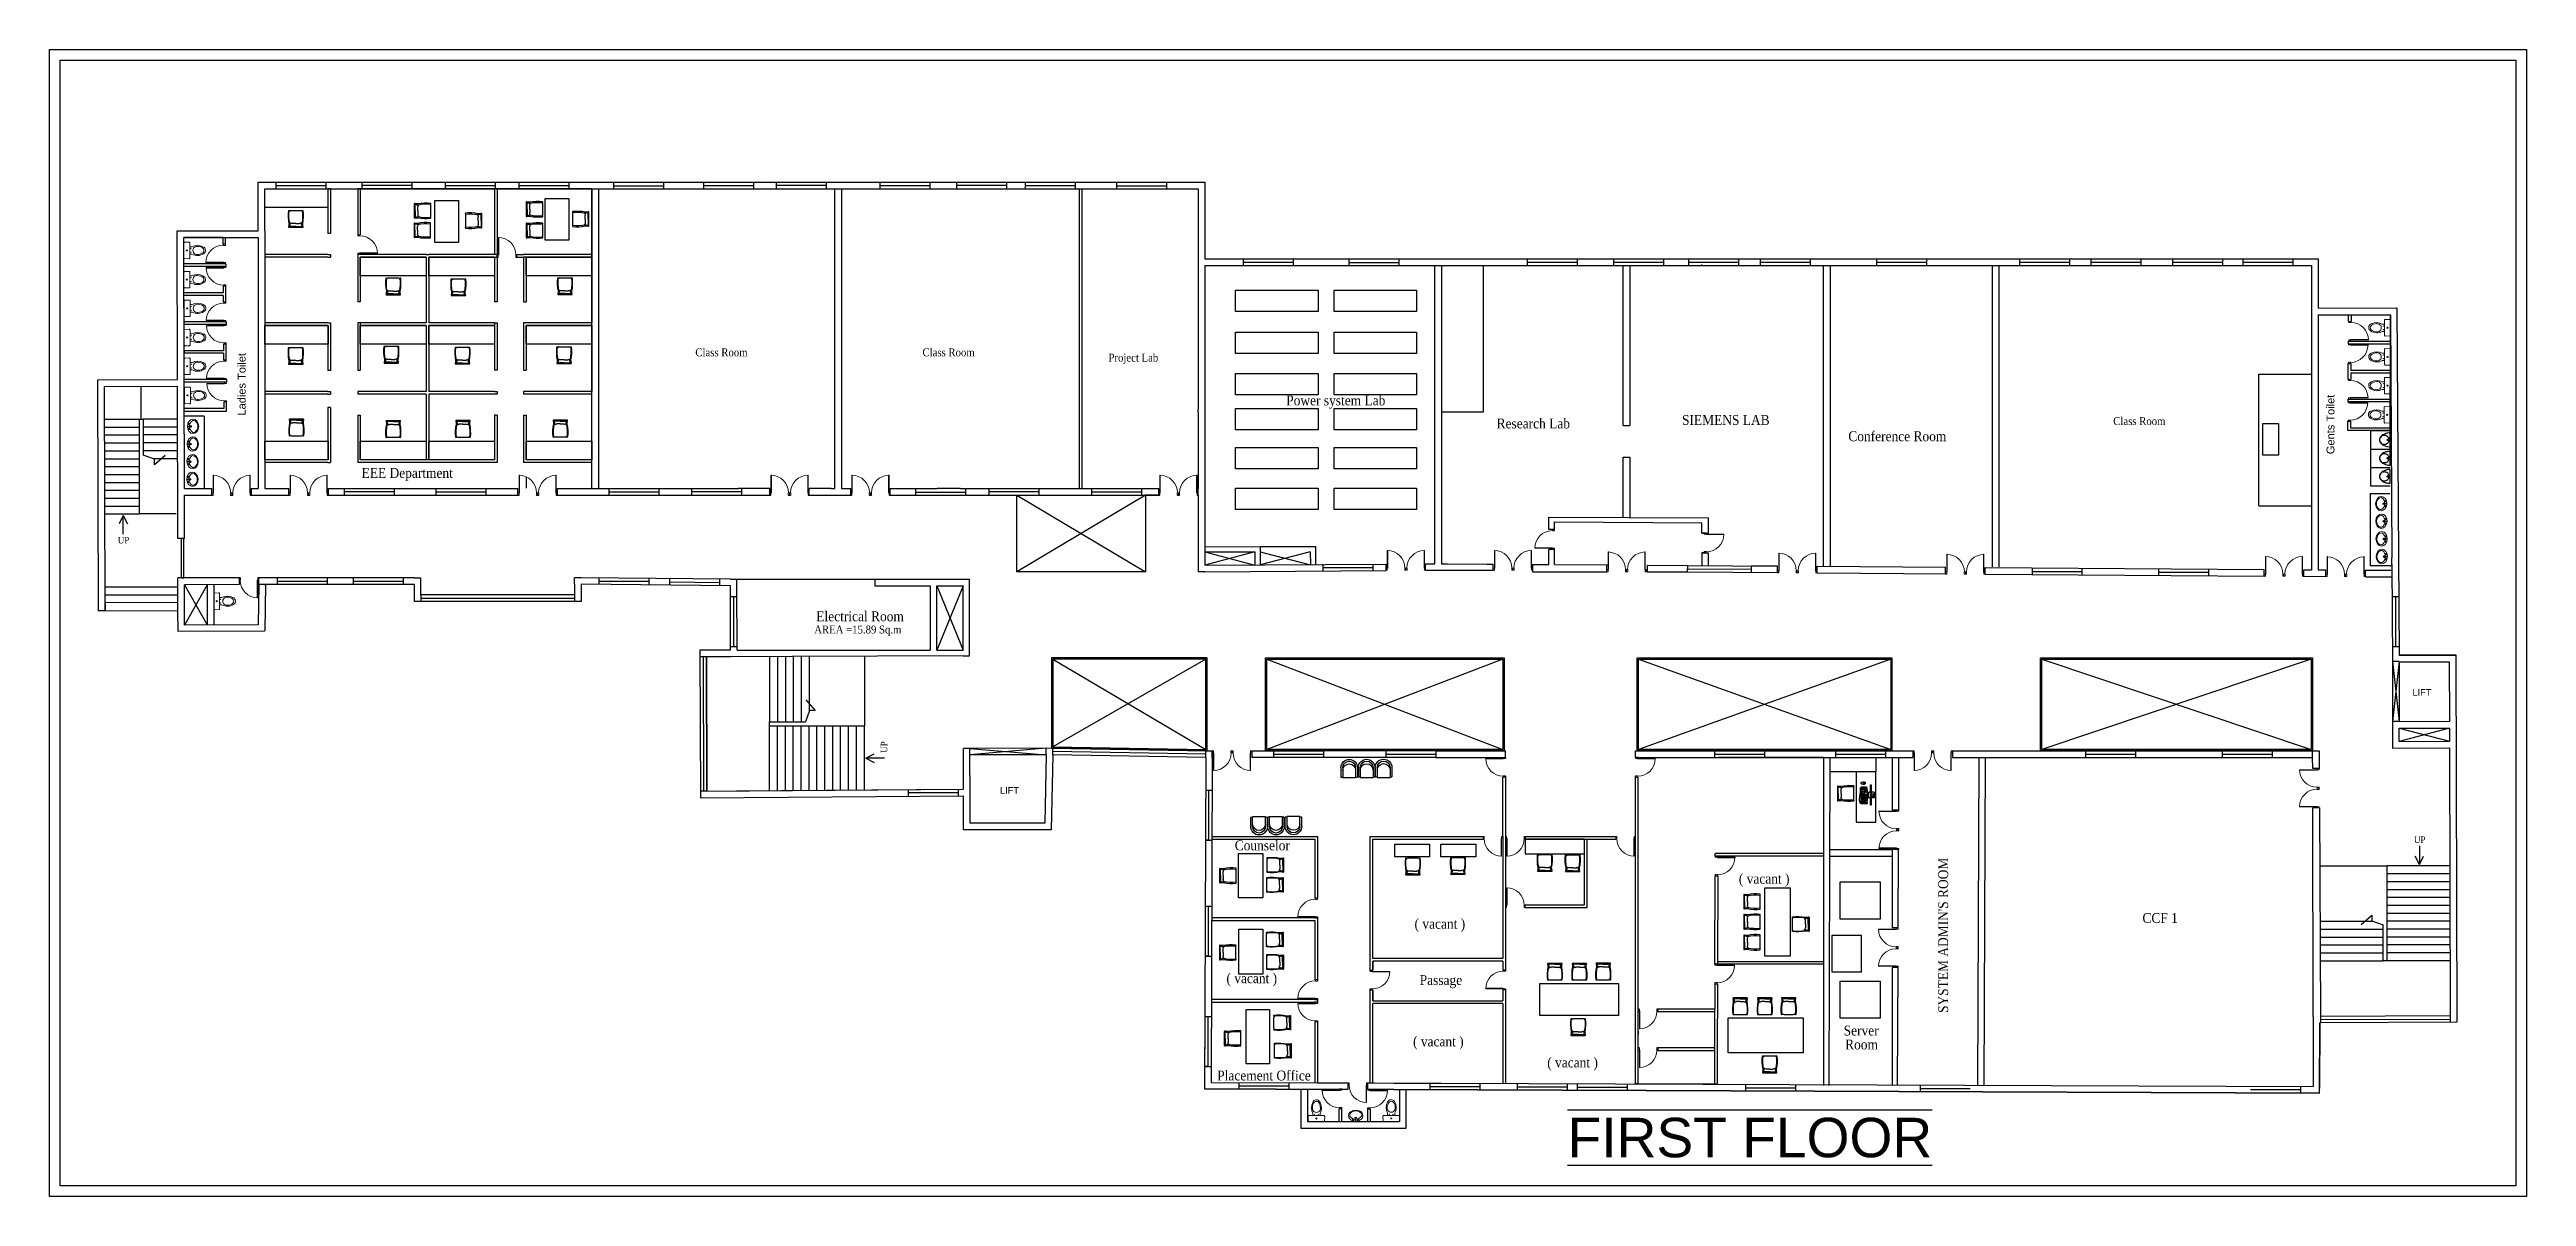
# Model space of a CAD drawing. Header units: metres. Extents: x 25 to 122, y -74 to 416.
# Drawn here: x 25.5 to 118.2, y 320.4 to 363.3 of the extents above; entities that cross this region are included whole.
import ezdxf

# ---------------------------------------------------------------- set-up
doc = ezdxf.new("R2010")
doc.units = ezdxf.units.M
doc.header["$MEASUREMENT"] = 0
doc.linetypes.add('HIDDEN', pattern=[0.375, 0.25, -0.125])
doc.layers.add('DOOR', color=10, linetype='Continuous', lineweight=15)
doc.layers.add('SANI', color=10, linetype='Continuous')
doc.styles.add('1MM', font='arial.ttf', dxfattribs={"height": 1000})
doc.styles.add('DUTCH', font='dutch.ttf')
doc.styles.add('ROMANT', font='arial.ttf', dxfattribs={"height": 2.5})

msp = doc.modelspace()

# ---------------------------------------------------------------- texts
at = {"style": 'DUTCH', "width": 0.9}
for s, height, p in [('Class Room', 0.2954, (49.699, 351.862, -44.773)), ('Class Room', 0.2954, (58.198, 351.862, -44.773)), ('Project Lab', 0.29537, (65.156, 351.664)), ('Power system Lab', 0.36922, (71.806, 350.026)), ('Research Lab', 0.36922, (79.677, 349.164)), ('SIEMENS LAB', 0.36922, (86.614, 349.295)), ('Class Room', 0.2954, (102.747, 349.291, -44.773)), ('Conference Room', 0.36922, (92.835, 348.687)), ('EEE Department', 0.36922, (37.213, 347.315)), ('UP', 0.2461, (28.093, 344.86)), ('Electrical Room', 0.36922, (54.225, 341.952)), ('AREA =15.89 Sq.m', 0.29537, (54.148, 341.495)), ('Counselor', 0.3692, (69.88, 333.382)), ('UP', 0.2461, (113.999, 333.658)), ('( vacant )', 0.3692, (88.739, 332.138)), ('( vacant )', 0.3692, (76.606, 330.451)), ('CCF 1', 0.3692, (103.84, 330.669)), ('( vacant )', 0.3692, (69.569, 328.414)), ('Passage', 0.3692, (76.799, 328.347)), ('( vacant )', 0.3692, (76.55, 326.049)), ('Server', 0.3692, (92.66, 326.457)), ('Room', 0.3692, (92.716, 325.937)), ('( vacant )', 0.3692, (81.571, 325.263)), ('Placement Office', 0.36922, (69.224, 324.775))]:
    msp.add_text(s, height=height, dxfattribs=at).set_placement(p)
for s, height, p in [('UP', 0.2461, (56.883, 337.032)), ("SYSTEM ADMIN'S ROOM", 0.36922, (96.568, 327.3))]:
    msp.add_text(s, height=height, rotation=90, dxfattribs=at).set_placement(p)
at = {"char_height": 0.29537, "attachment_point": 1, "rotation": 90, "style": '1MM'}
for s, heights, insert in [('Ladies Toilet', [-0.3], (32.579, 349.646, 0.082)), ('Gents Toilet', [-0.305], (110.727, 348.201, 0.082))]:
    msp.add_mtext_dynamic_manual_height_columns(s, width=406.1697, gutter_width=9.846, heights=heights, dxfattribs=dict(at, insert=insert))
at = {"linetype": 'Continuous', "ltscale": 0.1, "attachment_point": 1, "style": 'ROMANT'}
for s, width, heights, insert, char_height in [('\\pxqc;LIFT ', 1.65982, [-0.246], (113.467, 339.413), 0.24615), ('\\pxqc;LIFT ', 1.65982, [-0.246], (60.623, 335.747), 0.24615), ('{\\L\\OFIRST FLOOR}', 31.58857, [-2.068], (82.334, 323.379), 1.47687)]:
    msp.add_mtext_dynamic_manual_height_columns(s, width=width, gutter_width=12.307, heights=heights, dxfattribs=dict(at, insert=insert, char_height=char_height))

# ---------------------------------------------------------------- blocks, each defined once
blk = doc.blocks.new('WB5')
at = {"layer": 'DOOR'}
for p, q in [((4.7, 11.3), (6.8, 10.5)), ((5.3, -11), (7.3, -10.1))]:
    blk.add_line(p, q, dxfattribs=at)
for points in [[(2.4, 0.1, 1), (5, 0.1, 1)], [(3.2, 7.9, 1), (5.9, 7.9, 1)], [(3.6, -7.7, -1), (6.3, -7.6, -1)]]:
    blk.add_lwpolyline(points, format="xyb", close=True, dxfattribs=at)
for centre, radius in [((3.7, 0.1), 1.32), ((11.8, 0.3), 2.73), ((11.8, 0.3), 2.19)]:
    blk.add_circle(centre, radius, dxfattribs=at)
for centre, radius, start, end in [((5.6, 13.6), 2.49, 151.64028, 249.46494), ((7.7, 12.8), 2.49, 249.46494, 334.30149), ((32.6, 0.8), 25.2, 127.66927, 236.44999), ((18.2, 19.4), 1.66, 91.59759, 127.66927), ((6.3, -13.3), 2.49, 113.40408, 211.22873), ((8.3, -12.4), 2.49, 28.56753, 113.40408)]:
    blk.add_arc(centre, radius, start, end, dxfattribs=at)
blk.add_ellipse((19.5, 0.5), major_axis=(-0.6, 24.9), ratio=0.783308, dxfattribs=at)
blk.add_open_spline([(18.7, -20.2), (23.5, -20.6), (25, -20), (30.8, -16.4), (34.3, -10.8), (37.3, 2.3), (34.9, 9.5), (28.9, 18.7), (25, 21.3), (18.2, 21.1)], degree=3, knots=[3.262053, 3.262053, 3.262053, 3.262053, 3.577225, 3.577225, 4.479784, 4.479784, 5.382343, 5.382343, 6.141594, 6.141594, 6.141594, 6.141594], dxfattribs=at)
blk = doc.blocks.new('A$C764D24B9')
at = {"layer": 'DOOR'}
for points in [[(0, 0), (0.06, 0), (0.06, 0.11), (0, 0.11)], [(0.06, 0.11), (0.08, 0.11), (0.08, 1), (0.06, 1)], [(0.94, 0), (1, 0), (1, 0.11), (0.94, 0.11)]]:
    blk.add_lwpolyline(points, close=True, dxfattribs=at)
blk.add_arc((0.06, 0.11), 0.889, 0, 90, dxfattribs=at)
blk = doc.blocks.new('WC1')
at = {"layer": 'DOOR'}
for p, q in [((-29.3, -7.5), (-29.8, -22.7)), ((24.3, -5), (-26.8, -5))]:
    blk.add_line(p, q, dxfattribs=at)
for points in [[(26.8, -7.5), (27.3, -22.7, -0.423393), (24.7, -25.4), (-27.3, -25.4, -0.423393), (-29.8, -22.7), (-29.3, -7.5, -0.405093), (-26.8, -5), (24.3, -5, -0.405093), (26.8, -7.5, -0.407682)], [(11.5, -25.4), (11.5, -33, -0.265683), (10, -73.3, -0.649464), (-14.1, -70.9, -0.243179), (-14, -33), (-14, -25.4), (11.5, -25.4)], [(12.6, -52, 1.119632), (-15.2, -52, 17.71796)]]:
    blk.add_lwpolyline(points, format="xyb", dxfattribs=at)
blk.add_lwpolyline([(-14, -25.4), (-14, -33)], dxfattribs=at)
for centre, radius in [((-7.6, -29.2), 0.636), ((-1.3, -15.2), 1.91), ((5.1, -29.2), 0.636)]:
    blk.add_circle(centre, radius, dxfattribs=at)
blk.add_arc((-26.8, -7.5), 2.54, 90, 178.21009, dxfattribs=at)
blk.add_ellipse((-1.3, -52), major_axis=(0, -22.4), ratio=0.622298, start_param=4.712389, end_param=7.853982, dxfattribs=at)
blk = doc.blocks.new('UR1P')
at = {"layer": 'SANI'}
for points in [[(-30, 0, 0.066402), (-27, -18, 0.078959), (-21, -32, 0.107161), (-11, -42, 0.141785), (0, -45, 0.141785), (11, -42, 0.107161), (21, -32, 0.078959), (27, -18, 0.066402), (30, 0)], [(0, -45, 0.104192), (7, -44, 0.100673), (14, -39, 0.096065), (18, -33, 0.093043), (19, -25, 0.093043), (18, -17, 0.096065), (14, -10, 0.100673), (7, -6, 0.104192), (0, -4, 0.104192), (-7, -6, 0.100673), (-14, -10, 0.096065), (-18, -17, 0.093043), (-19, -25, 0.093043), (-18, -33, 0.096065), (-14, -39, 0.100673), (-7, -44, 0.104192)]]:
    blk.add_lwpolyline(points, format="xyb", close=True, dxfattribs=at)
blk.add_circle((0, -11), 2.97, dxfattribs=at)
blk = doc.blocks.new('Dell S2340T 23-Inch 10-point Multi-Touch Monitor')
at = {"color": 0}
for p, q in [((-269, -94), (-264, -89)), ((-264, -89), (264, -89)), ((-77, -17), (-77, -89)), ((-77, -109), (-77, -143)), ((-40, -70), (-36, -14)), ((-29, -14), (-29, -17)), ((-29, -14), (-29, -17)), ((-25, -60), (-25, -82)), ((-25, -60), (-24, -60)), ((-24, -60), (-24, -89)), ((-24, -63), (24, -63)), ((24, -60), (24, -89)), ((24, -60), (25, -60)), ((25, -60), (25, -82)), ((29, -14), (29, -17)), ((29, -14), (29, -17)), ((40, -70), (36, -14)), ((77, -17), (77, -89)), ((77, -109), (77, -143)), ((269, -94), (264, -89))]:
    blk.add_line(p, q, dxfattribs=at)
for points in [[(-60, 0), (60, 0)], [(-269, -109), (269, -109), (269, -94), (-269, -94), (-269, -109)], [(-60, -160), (60, -160)], [(-36, -14), (36, -14)], [(-29, -17), (29, -17)], [(-29, -17), (29, -17)]]:
    blk.add_lwpolyline(points, dxfattribs=at)
for points in [[(-40, -70, 0.263666), (-37, -80), (-34, -82), (-25, -82)], [(40, -70, -0.263666), (37, -80), (34, -82), (25, -82)]]:
    blk.add_lwpolyline(points, format="xyb", dxfattribs=at)
for centre, radius in [((-61, -4), 1.73), ((-46, -4), 1.73), ((-36, -102), 1.14), ((-32, -4), 1.73), ((-18, -4), 1.73), ((-3, -4), 1.73), ((11, -4), 1.73), ((25, -4), 1.73), ((36, -102), 1.14), ((39, -4), 1.73)]:
    blk.add_circle(centre, radius, dxfattribs=at)
for centre, start, end in [((-60, -17), 90, 180), ((60, -17), 0, 90), ((-60, -143), 180, 270), ((60, -143), 270, 0)]:
    blk.add_arc(centre, 17.2, start, end, dxfattribs=at)
blk = doc.blocks.new('keyboard_top')
at = {"color": 0}
for points in [[(233, -76), (233, -26, 0.165941), (205, -17, -0.04592), (141, -12, 0.046884), (0, 0, 0.043941), (-135, -14, -0.081459), (-182, -12, 0.073722), (-206, -13, 0.278236), (-218, -23), (-217, -154, 0.414214), (-202, -168), (218, -167, 0.414214), (233, -152)], [(218, -167), (-202, -168, -0.198912), (-213, -164, 0.237087), (-181, -196, 0.110077), (-61, -209, 0.017919), (47, -193, -0.053396), (161, -185, 0.017301), (204, -185, 0.36209), (228, -163, -0.184401), (218, -167)]]:
    blk.add_lwpolyline(points, format="xyb", close=True, dxfattribs=at)
at = {"color": 0, "lineweight": 0}
for points in [[(-201, -38), (-189, -38)], [(-201, -38), (-201, -51)], [(-201, -51), (-189, -51)], [(-200, -70), (-188, -70)], [(-200, -70), (-200, -83)], [(-200, -83), (-188, -83)], [(-200, -87), (-188, -86)], [(-200, -87), (-200, -100)], [(-200, -100), (-188, -99)], [(-200, -104), (-188, -104)], [(-200, -104), (-200, -117)], [(-200, -117), (-188, -117)], [(-200, -122), (-173, -122)], [(-200, -122), (-200, -135)], [(-200, -135), (-173, -135)], [(-200, -139), (-173, -139)], [(-200, -139), (-200, -152)], [(-200, -152), (-173, -152)], [(-189, -38), (-189, -51)], [(-188, -70), (-188, -83)], [(-188, -86), (-188, -99)], [(-188, -104), (-188, -117)], [(-185, -70), (-185, -83)], [(-185, -70), (-173, -70)], [(-185, -83), (-173, -83)], [(-185, -86), (-185, -99)], [(-185, -86), (-173, -86)], [(-185, -99), (-173, -99)], [(-185, -104), (-173, -104)], [(-185, -104), (-185, -117)], [(-185, -117), (-173, -117)], [(-173, -70), (-173, -83)], [(-173, -86), (-173, -99)], [(-173, -104), (-173, -117)], [(-173, -122), (-173, -135)], [(-173, -139), (-173, -152)], [(-171, -38), (-171, -51)], [(-171, -38), (-159, -38)], [(-171, -51), (-159, -51)], [(-170, -70), (-170, -83)], [(-170, -70), (-158, -70)], [(-170, -83), (-158, -83)], [(-170, -86), (-170, -99)], [(-170, -86), (-158, -86)], [(-170, -99), (-158, -99)], [(-170, -104), (-158, -104)], [(-170, -104), (-170, -117)], [(-170, -117), (-158, -117)], [(-170, -122), (-170, -135)], [(-170, -122), (-158, -122)], [(-170, -135), (-158, -135)], [(-170, -139), (-158, -139)], [(-170, -139), (-170, -152)], [(-170, -152), (-158, -152)], [(-159, -38), (-159, -51)], [(-158, -70), (-158, -83)], [(-158, -86), (-158, -99)], [(-158, -104), (-158, -117)], [(-158, -122), (-158, -135)], [(-158, -139), (-158, -152)], [(-156, -38), (-156, -51)], [(-156, -38), (-144, -38)], [(-156, -51), (-144, -51)], [(-156, -70), (-144, -70)], [(-156, -70), (-156, -83)], [(-156, -83), (-144, -83)], [(-156, -86), (-144, -86)], [(-156, -86), (-156, -99)], [(-156, -99), (-144, -99)], [(-156, -104), (-144, -104)], [(-156, -104), (-156, -117)], [(-156, -117), (-144, -117)], [(-156, -122), (-144, -122)], [(-156, -122), (-156, -135)], [(-156, -135), (-144, -135)], [(-156, -139), (-156, -152)], [(-156, -139), (-129, -139)], [(-156, -152), (-129, -152)], [(-144, -38), (-144, -51)], [(-144, -70), (-144, -83)], [(-144, -86), (-144, -99)], [(-144, -104), (-144, -117)], [(-144, -122), (-144, -135)], [(-142, -38), (-130, -38)], [(-142, -38), (-142, -51)], [(-142, -51), (-130, -51)], [(-141, -70), (-141, -83)], [(-141, -70), (-129, -70)], [(-141, -83), (-129, -83)], [(-141, -86), (-141, -99)], [(-141, -86), (-129, -86)], [(-141, -99), (-129, -99)], [(-141, -104), (-129, -104)], [(-141, -104), (-141, -117)], [(-141, -117), (-129, -117)], [(-141, -122), (-129, -122)], [(-141, -122), (-141, -135)], [(-141, -135), (-129, -135)], [(-130, -38), (-130, -51)], [(-129, -70), (-129, -83)], [(-129, -86), (-129, -99)], [(-129, -104), (-129, -117)], [(-129, -122), (-129, -135)], [(-129, -139), (-129, -152)], [(-127, -38), (-127, -51)], [(-127, -38), (-115, -38)], [(-127, -51), (-115, -51)], [(-126, -70), (-126, -83)], [(-126, -70), (-114, -70)], [(-126, -83), (-114, -83)], [(-126, -86), (-126, -99)], [(-126, -86), (-114, -86)], [(-126, -99), (-114, -99)], [(-126, -104), (-114, -104)], [(-126, -104), (-126, -117)], [(-126, -117), (-114, -117)], [(-126, -122), (-126, -135)], [(-126, -122), (-114, -122)], [(-126, -135), (-114, -135)], [(-126, -139), (-11, -138)], [(-126, -139), (-126, -152)], [(-126, -152), (-11, -151)], [(-115, -38), (-115, -51)], [(-114, -70), (-114, -83)], [(-114, -86), (-114, -99)], [(-114, -104), (-114, -117)], [(-114, -122), (-114, -135)], [(-112, -70), (-100, -70)], [(-112, -70), (-112, -83)], [(-112, -83), (-100, -83)], [(-112, -86), (-100, -86)], [(-112, -86), (-112, -99)], [(-112, -99), (-100, -99)], [(-112, -104), (-100, -104)], [(-112, -104), (-112, -117)], [(-112, -117), (-100, -117)], [(-112, -122), (-100, -122)], [(-112, -122), (-112, -135)], [(-112, -135), (-100, -135)], [(-101, -38), (-101, -51)], [(-101, -38), (-89, -38)], [(-101, -51), (-89, -51)], [(-100, -70), (-100, -83)], [(-100, -86), (-100, -99)], [(-100, -104), (-100, -117)], [(-100, -122), (-100, -135)], [(-97, -70), (-97, -83)], [(-97, -70), (-85, -70)], [(-97, -83), (-85, -83)], [(-97, -86), (-97, -99)], [(-97, -86), (-85, -86)], [(-97, -99), (-85, -99)], [(-97, -104), (-85, -103)], [(-97, -104), (-97, -117)], [(-97, -117), (-85, -116)], [(-97, -122), (-85, -121)], [(-97, -122), (-96, -135)], [(-96, -135), (-84, -134)], [(-89, -38), (-89, -51)], [(-86, -38), (-86, -51)], [(-86, -38), (-74, -38)], [(-86, -51), (-74, -51)], [(-85, -70), (-85, -83)], [(-85, -86), (-85, -99)], [(-85, -103), (-85, -116)], [(-85, -121), (-84, -134)], [(-82, -70), (-70, -69)], [(-82, -70), (-82, -83)], [(-82, -83), (-70, -82)], [(-82, -86), (-82, -99)], [(-82, -86), (-70, -86)], [(-82, -99), (-70, -99)], [(-82, -103), (-70, -103)], [(-82, -103), (-81, -116)], [(-81, -116), (-69, -116)], [(-81, -121), (-81, -134)], [(-81, -121), (-69, -121)], [(-81, -134), (-69, -134)], [(-74, -38), (-74, -51)], [(-72, -38), (-60, -38)], [(-72, -38), (-72, -51)], [(-72, -51), (-60, -51)], [(-70, -69), (-70, -82)], [(-70, -86), (-70, -99)], [(-70, -103), (-69, -116)], [(-69, -121), (-69, -134)], [(-68, -69), (-56, -69)], [(-68, -69), (-67, -82)], [(-67, -82), (-55, -82)], [(-67, -86), (-55, -86)], [(-67, -86), (-67, -99)], [(-67, -99), (-55, -99)], [(-67, -103), (-55, -103)], [(-67, -103), (-67, -116)], [(-67, -116), (-55, -116)], [(-67, -121), (-55, -121)], [(-67, -121), (-67, -134)], [(-67, -134), (-55, -134)], [(-60, -38), (-60, -51)], [(-57, -38), (-57, -51)], [(-57, -38), (-45, -38)], [(-57, -51), (-45, -51)], [(-56, -69), (-55, -82)], [(-55, -86), (-55, -99)], [(-55, -103), (-55, -116)], [(-55, -121), (-55, -134)], [(-52, -69), (-52, -82)], [(-52, -69), (-40, -69)], [(-52, -82), (-40, -82)], [(-52, -86), (-52, -99)], [(-52, -86), (-40, -86)], [(-52, -99), (-40, -99)], [(-52, -103), (-40, -103)], [(-52, -103), (-52, -116)], [(-52, -116), (-40, -116)], [(-52, -121), (-40, -121)], [(-52, -121), (-52, -134)], [(-52, -134), (-40, -134)], [(-45, -38), (-45, -51)], [(-40, -69), (-40, -82)], [(-40, -86), (-40, -99)], [(-40, -103), (-40, -116)], [(-40, -121), (-40, -134)], [(-37, -69), (-37, -82)], [(-37, -69), (-25, -69)], [(-37, -82), (-25, -82)], [(-37, -86), (-37, -99)], [(-37, -86), (-25, -86)], [(-37, -99), (-25, -99)], [(-37, -103), (-25, -103)], [(-37, -103), (-37, -116)], [(-37, -116), (-25, -116)], [(-37, -121), (-37, -134)], [(-37, -121), (-25, -121)], [(-37, -134), (-25, -134)], [(-28, -19), (1, -18)], [(-28, -38), (-16, -37)], [(-28, -38), (-28, -51)], [(-28, -51), (-16, -50)], [(-26, -16), (1, -16)], [(-25, -69), (-25, -82)], [(-25, -86), (-25, -99)], [(-25, -103), (-25, -116)], [(-25, -121), (-25, -134)], [(-23, -69), (-11, -69)], [(-23, -69), (-23, -82)], [(-23, -82), (-11, -82)], [(-23, -86), (-11, -86)], [(-23, -86), (-23, -99)], [(-23, -99), (-11, -99)], [(-23, -103), (-11, -103)], [(-23, -103), (-23, -116)], [(-23, -116), (-11, -116)], [(-23, -121), (-11, -121)], [(-23, -121), (-23, -134)], [(-23, -134), (-11, -134)], [(-16, -37), (-16, -50)], [(-13, -37), (-13, -50)], [(-13, -37), (-1, -37)], [(-13, -50), (-1, -50)], [(-11, -69), (-11, -82)], [(-11, -86), (-11, -99)], [(-11, -103), (-11, -116)], [(-11, -121), (-11, -134)], [(-11, -138), (-11, -151)], [(-8, -69), (-8, -82)], [(-8, -69), (4, -69)], [(-8, -82), (4, -82)], [(-8, -86), (-8, -99)], [(-8, -86), (4, -86)], [(-8, -99), (4, -99)], [(-8, -103), (4, -103)], [(-8, -103), (-8, -116)], [(-8, -116), (4, -116)], [(-8, -121), (4, -121)], [(-8, -121), (-8, -134)], [(-8, -134), (4, -134)], [(-7, -138), (20, -138)], [(-7, -138), (-7, -151)], [(-7, -151), (20, -151)], [(-1, -37), (-1, -50)], [(1, -7), (1, -16)], [(1, -18), (1, -25)], [(2, -37), (14, -37)], [(2, -37), (2, -50)], [(2, -50), (14, -50)], [(4, -7), (5, -16)], [(4, -69), (4, -82)], [(4, -86), (4, -99)], [(4, -103), (4, -116)], [(4, -121), (4, -134)], [(5, -16), (30, -16)], [(5, -18), (5, -25)], [(5, -18), (30, -18)], [(7, -69), (7, -82)], [(7, -69), (19, -69)], [(7, -82), (19, -82)], [(7, -86), (7, -99)], [(7, -86), (19, -86)], [(7, -99), (19, -99)], [(7, -103), (19, -103)], [(7, -103), (8, -116)], [(8, -116), (20, -116)], [(8, -121), (8, -134)], [(8, -121), (20, -121)], [(8, -134), (20, -134)], [(14, -37), (14, -50)], [(17, -37), (17, -50)], [(17, -37), (29, -37)], [(17, -50), (29, -50)], [(19, -69), (19, -82)], [(19, -86), (19, -99)], [(19, -103), (20, -116)], [(20, -121), (20, -134)], [(20, -138), (20, -151)], [(23, -69), (35, -69)], [(23, -69), (23, -82)], [(23, -82), (35, -82)], [(23, -86), (35, -86)], [(23, -86), (23, -99)], [(23, -99), (35, -99)], [(23, -103), (35, -103)], [(23, -103), (23, -116)], [(23, -116), (35, -116)], [(23, -121), (65, -121)], [(23, -121), (23, -134)], [(23, -134), (65, -134)], [(23, -138), (35, -138)], [(23, -138), (23, -151)], [(23, -151), (35, -151)], [(29, -37), (29, -50)], [(35, -69), (35, -82)], [(35, -86), (35, -99)], [(35, -103), (35, -116)], [(35, -138), (35, -151)], [(38, -69), (38, -82)], [(38, -69), (65, -69)], [(38, -82), (65, -82)], [(38, -86), (38, -99)], [(38, -86), (50, -86)], [(38, -99), (50, -99)], [(38, -103), (65, -103)], [(38, -103), (38, -116)], [(38, -116), (65, -116)], [(38, -138), (65, -138)], [(38, -138), (38, -151)], [(38, -151), (65, -151)], [(50, -86), (50, -99)], [(53, -86), (53, -99)], [(53, -86), (65, -86)], [(53, -99), (65, -99)], [(65, -69), (65, -82)], [(65, -86), (65, -99)], [(65, -103), (65, -116)], [(65, -121), (65, -134)], [(65, -138), (65, -151)], [(82, -37), (82, -50)], [(82, -37), (94, -37)], [(82, -50), (94, -50)], [(83, -69), (83, -82)], [(83, -69), (95, -69)], [(83, -82), (95, -82)], [(83, -85), (83, -98)], [(83, -85), (95, -85)], [(83, -98), (95, -98)], [(89, -138), (101, -138)], [(89, -138), (89, -151)], [(89, -151), (101, -151)], [(94, -37), (94, -50)], [(95, -69), (95, -82)], [(95, -85), (95, -98)], [(97, -37), (97, -50)], [(97, -37), (109, -37)], [(97, -50), (109, -50)], [(98, -69), (98, -82)], [(98, -69), (110, -69)], [(98, -82), (110, -82)], [(98, -85), (98, -98)], [(98, -85), (110, -85)], [(98, -98), (110, -98)], [(101, -138), (101, -151)], [(104, -121), (104, -134)], [(104, -121), (116, -121)], [(104, -134), (116, -134)], [(104, -138), (116, -138)], [(104, -138), (104, -151)], [(104, -151), (116, -151)], [(109, -37), (109, -50)], [(110, -69), (110, -82)], [(110, -85), (110, -98)], [(111, -37), (123, -37)], [(111, -37), (111, -50)], [(111, -50), (123, -50)], [(112, -69), (124, -69)], [(112, -69), (112, -82)], [(112, -82), (124, -82)], [(112, -85), (124, -85)], [(112, -85), (112, -98)], [(112, -98), (124, -98)], [(116, -121), (116, -134)], [(116, -138), (116, -151)], [(119, -138), (131, -138)], [(119, -138), (119, -151)], [(119, -151), (131, -151)], [(123, -37), (123, -50)], [(124, -69), (124, -82)], [(124, -85), (124, -98)], [(126, -37), (126, -50)], [(126, -37), (138, -37)], [(126, -50), (138, -50)], [(127, -69), (127, -82)], [(127, -69), (139, -69)], [(127, -82), (139, -82)], [(127, -85), (128, -98)], [(127, -85), (139, -85)], [(128, -98), (140, -98)], [(131, -138), (131, -151)], [(138, -37), (138, -50)], [(139, -69), (139, -82)], [(139, -85), (140, -98)], [(156, -35), (156, -48)], [(156, -35), (168, -35)], [(156, -48), (168, -48)], [(157, -69), (157, -82)], [(157, -69), (169, -69)], [(157, -82), (169, -82)], [(157, -85), (157, -98)], [(157, -85), (169, -85)], [(157, -98), (169, -98)], [(157, -103), (169, -103)], [(157, -103), (157, -116)], [(157, -116), (169, -116)], [(157, -121), (157, -134)], [(157, -121), (169, -121)], [(157, -134), (169, -134)], [(157, -138), (169, -138)], [(157, -138), (157, -151)], [(157, -151), (169, -151)], [(168, -35), (168, -48)], [(169, -69), (169, -82)], [(169, -85), (169, -98)], [(169, -103), (169, -116)], [(169, -121), (169, -134)], [(169, -138), (169, -151)], [(172, -69), (184, -69)], [(172, -69), (172, -82)], [(172, -82), (184, -82)], [(172, -85), (184, -85)], [(172, -85), (172, -98)], [(172, -98), (184, -98)], [(172, -103), (184, -102)], [(172, -103), (172, -116)], [(172, -116), (184, -115)], [(172, -121), (184, -120)], [(172, -121), (172, -134)], [(172, -134), (184, -133)], [(172, -138), (184, -138)], [(172, -138), (172, -151)], [(172, -151), (184, -151)], [(176, -34), (176, -47)], [(176, -34), (188, -34)], [(176, -47), (188, -47)], [(184, -69), (184, -82)], [(184, -85), (184, -98)], [(184, -102), (184, -115)], [(184, -120), (184, -133)], [(184, -138), (184, -151)], [(187, -69), (199, -68)], [(187, -69), (187, -82)], [(187, -82), (199, -81)], [(187, -85), (187, -98)], [(187, -85), (199, -85)], [(187, -98), (199, -98)], [(187, -102), (199, -102)], [(187, -102), (187, -115)], [(187, -115), (199, -115)], [(187, -120), (199, -120)], [(187, -120), (187, -133)], [(187, -133), (199, -133)], [(187, -138), (199, -138)], [(187, -138), (187, -151)], [(187, -151), (199, -151)], [(188, -34), (188, -47)], [(197, -34), (197, -47)], [(197, -34), (209, -34)], [(197, -47), (209, -47)], [(199, -68), (199, -81)], [(199, -85), (199, -98)], [(199, -102), (199, -115)], [(199, -120), (199, -133)], [(199, -138), (199, -151)], [(202, -68), (202, -81)], [(202, -68), (214, -68)], [(202, -81), (214, -81)], [(202, -85), (202, -98)], [(202, -85), (214, -85)], [(202, -98), (214, -98)], [(202, -102), (214, -102)], [(202, -102), (202, -115)], [(202, -115), (214, -115)], [(202, -120), (202, -133)], [(202, -120), (214, -120)], [(202, -133), (214, -133)], [(202, -138), (214, -138)], [(202, -138), (202, -151)], [(202, -151), (214, -151)], [(209, -34), (209, -47)], [(214, -68), (214, -81)], [(214, -85), (214, -98)], [(214, -102), (214, -115)], [(214, -120), (214, -133)], [(214, -138), (214, -151)]]:
    blk.add_lwpolyline(points, dxfattribs=at)
for points in [[(1, -25, -0.037715), (-22, -24, -0.328345), (-28, -19)], [(-26, -16, -0.157731), (-22, -12, -0.08747), (1, -7, -0.08747)], [(4, -7, -0.086643), (27, -12, -0.237073), (30, -16)], [(30, -18, -0.11266), (29, -21, -0.188542), (24, -24, -0.031584), (5, -25, -0.031584)]]:
    blk.add_lwpolyline(points, format="xyb", dxfattribs=at)
for centre in [(-74, -18), (-64, -18), (-55, -18), (-46, -18), (-36, -18), (38, -18), (48, -18), (57, -18), (67, -18), (76, -18)]:
    blk.add_circle(centre, 3.55, dxfattribs=at)
blk = doc.blocks.new('A$C2C166547')
at = {"color": 0}
for p, q in [((0.016, 0.02), (0.006, 0.02)), ((0.016, 0.02), (0.006, 0.016)), ((0.017, 0.001), (0.016, 0.02)), ((0.201, 0.464), (0.017, 0.464)), ((0.201, 0.456), (0.018, 0.456)), ((0.201, 0.455), (0.018, 0.455)), ((0.201, 0.374), (0.094, 0.374)), ((0.201, 0.464), (0.385, 0.464)), ((0.201, 0.456), (0.385, 0.456)), ((0.201, 0.455), (0.385, 0.455)), ((0.201, 0.374), (0.308, 0.374)), ((0.385, 0.001), (0.387, 0.02)), ((0.387, 0.02), (0.396, 0.016)), ((0.387, 0.02), (0.396, 0.02))]:
    blk.add_line(p, q, dxfattribs=at)
blk.add_lwpolyline([(0.023, 0.369, 0.080461), (0.008, 0, 0.080461)], format="xyb", dxfattribs=at)
for centre, radius, start, end in [((0.014, -0.011), 0.012, 71.75361, 116.5375), ((0.018, 0.461), 0.00242, 100.34496, 201.37417), ((-0.216, 0.394), 0.241, 354.55133, 15.96258), ((0.018, 0.455), 0.000725, 87.37617, 197.52085), ((0.018, 0.454), 0.000433, 71.7715, 189.22024), ((0.095, 0.276), 0.0978, 90.51639, 143.19267), ((-0.282, 0.346), 0.317, 1.15909, 17.56409), ((0.307, 0.276), 0.0978, 36.80733, 89.48361), ((0.685, 0.346), 0.317, 162.43591, 178.84091), ((0.618, 0.394), 0.241, 164.03742, 185.44867), ((-0.752, 0.137), 1.154, 353.16375, 11.56433), ((0.384, 0.461), 0.00242, 338.62583, 79.65504), ((0.385, 0.455), 0.000725, 342.47915, 92.62383), ((0.385, 0.454), 0.000433, 350.77976, 108.2285), ((0.389, -0.011), 0.012, 63.4625, 108.24639)]:
    blk.add_arc(centre, radius, start, end, dxfattribs=at)
blk = doc.blocks.new('armchair032')
at = {"color": 0}
for p, q in [((-315, 375), (-315, 20)), ((-245, 20), (-315, 20)), ((-245, 375), (-245, 0)), ((245, 0), (-245, 0)), ((245, 375), (245, 0)), ((315, 20), (245, 20)), ((315, 375), (315, 20))]:
    blk.add_line(p, q, dxfattribs=at)
for centre, radius in [((0, 375), 315), ((0, 375), 245), ((0, 275), 245)]:
    blk.add_arc(centre, radius, 0.00003, 179.99998, dxfattribs=at)

# ---------------------------------------------------------------- linework, layer by layer
at = {"linetype": 'Continuous', "ltscale": 0.1}
for p, q in [((33.343, 358.376), (68.759, 358.377)), ((33.347, 356.557), (33.343, 358.376)), ((33.343, 358.13), (33.344, 358.13)), ((33.589, 358.376), (33.589, 358.377)), ((33.59, 358.13), (51.051, 358.13)), ((33.593, 356.558), (33.59, 358.13)), ((33.59, 358.13), (36.051, 358.13)), ((33.59, 358.13), (36.051, 358.13)), ((34.005, 358.373), (34.005, 358.127)), ((34.005, 358.25), (35.876, 358.25)), ((35.876, 358.373), (35.876, 358.127)), ((36.051, 358.13), (35.953, 358.13)), ((35.953, 358.13), (35.953, 356.456)), ((35.953, 358.13), (35.953, 356.456)), ((36.051, 358.13), (37.036, 358.13)), ((36.051, 358.13), (36.051, 356.456)), ((37.036, 358.13), (39.498, 358.13)), ((37.164, 358.13, 0), (37.066, 358.13, 0)), ((37.066, 358.13, 0), (37.066, 356.366, 0)), ((39.626, 358.13, 0), (37.164, 358.13, 0)), ((37.164, 358.13, 0), (37.164, 356.407, 0)), ((37.22, 358.383), (37.22, 358.137)), ((37.22, 358.26), (39.091, 358.26)), ((39.091, 358.383), (39.091, 358.137)), ((39.595, 358.13), (42.056, 358.13)), ((39.595, 358.13), (42.056, 358.13)), ((39.724, 358.13, 0), (39.626, 358.13, 0)), ((42.186, 358.13, 0), (39.724, 358.13, 0)), ((40.341, 358.376), (40.341, 358.13)), ((40.341, 358.253), (42.212, 358.253)), ((42.284, 358.13, 0), (42.186, 358.13, 0)), ((42.186, 358.13, 0), (42.186, 355.669, 0)), ((42.212, 358.376), (42.212, 358.13)), ((43.269, 358.13, 0), (42.284, 358.13, 0)), ((42.284, 358.13, 0), (42.284, 355.669, 0)), ((44.785, 358.13, 0), (42.324, 358.13, 0)), ((43.096, 358.371), (43.096, 358.125)), ((43.096, 358.248), (44.966, 358.248)), ((43.367, 358.13, 0), (43.269, 358.13, 0)), ((45.829, 358.13, 0), (43.367, 358.13, 0)), ((44.966, 358.371), (44.966, 358.125)), ((45.83, 346.919, 51.306), (45.829, 358.13, 0)), ((45.829, 358.13, 0), (45.829, 355.669, 0)), ((46.075, 358.13, 0), (46.075, 346.919, 51.306)), ((46.638, 358.362), (46.638, 358.116)), ((46.638, 358.239), (48.509, 358.239)), ((48.509, 358.362), (48.509, 358.116)), ((50.002, 358.367), (50.002, 358.12)), ((50.002, 358.244), (51.872, 358.244)), ((51.051, 358.13), (51.297, 358.13)), ((51.297, 358.13), (59.905, 358.13, 0)), ((51.872, 358.367), (51.872, 358.12)), ((52.722, 358.385), (52.722, 358.139)), ((52.722, 358.262), (54.592, 358.262)), ((54.592, 358.385), (54.592, 358.139)), ((54.924, 346.919, 51.306), (54.922, 358.13)), ((55.168, 358.13), (55.168, 346.919, 51.306)), ((56.599, 358.367), (56.599, 358.12)), ((56.599, 358.244), (58.47, 358.244)), ((56.816, 358.13), (68.512, 358.13, 0)), ((58.47, 358.367), (58.47, 358.12)), ((59.47, 358.38), (59.47, 358.134)), ((59.47, 358.257), (61.341, 358.257)), ((60.151, 358.13, 0), (68.512, 358.13, 0)), ((61.341, 358.38), (61.341, 358.134)), ((62.038, 358.37), (62.038, 358.124)), ((62.038, 358.247), (63.908, 358.247)), ((63.908, 358.37), (63.908, 358.124)), ((64.068, 346.919), (64.068, 358.13)), ((64.166, 346.919), (64.166, 358.13)), ((65.452, 358.362), (65.452, 358.115)), ((65.452, 358.239), (67.322, 358.239)), ((67.322, 358.362), (67.322, 358.115)), ((68.512, 358.13), (68.513, 355.509)), ((68.512, 358.13), (68.512, 349.872, 37.789)), ((68.759, 358.377), (68.759, 355.509)), ((30.316, 356.551), (33.347, 356.557)), ((30.328, 350.988), (30.316, 356.551)), ((30.563, 356.305), (33.348, 356.311)), ((30.574, 350.989), (30.563, 356.305)), ((32.026, 356.305), (30.563, 356.305)), ((32.026, 356.305), (30.563, 356.305)), ((32.026, 356.305), (32.026, 356.054)), ((32.026, 356.305), (32.026, 356.054)), ((32.125, 356.054), (32.026, 356.054)), ((32.125, 356.054), (32.026, 356.054)), ((32.125, 356.054), (32.125, 356.305)), ((32.125, 356.054), (32.125, 356.305)), ((33.347, 356.311, 1.278), (33.347, 346.919, 50.028)), ((33.593, 356.557), (33.593, 346.919, 50.028)), ((36.051, 356.456), (35.953, 356.456)), ((37.066, 356.407, 0), (37.164, 356.407, 0)), ((32.138, 355.32), (30.563, 355.32)), ((32.138, 355.222), (30.563, 355.222)), ((32.138, 355.32), (32.138, 355.222)), ((35.953, 355.669), (33.593, 355.669)), ((35.953, 355.57), (33.593, 355.57)), ((35.953, 355.669), (36.051, 355.669)), ((35.953, 355.57), (36.051, 355.57)), ((36.051, 355.669), (36.051, 355.57)), ((37.066, 355.71, 0), (37.066, 353.896, 0)), ((37.164, 355.669, 0), (37.066, 355.669, 0)), ((39.626, 355.669, 0), (37.164, 355.669, 0)), ((37.164, 355.57, 0), (37.164, 353.896, 0)), ((39.626, 355.57, 0), (37.164, 355.57, 0)), ((39.626, 355.669, 0), (39.724, 355.669, 0)), ((39.626, 355.57, 0), (39.626, 353.109, 0)), ((42.284, 355.669, 0), (39.724, 355.669, 0)), ((39.724, 355.57, 0), (39.724, 353.109, 0)), ((42.186, 355.57, 0), (39.724, 355.57, 0)), ((42.186, 355.57, 0), (42.186, 353.896, 0)), ((42.186, 355.57, 0), (42.325, 355.57, 0)), ((42.284, 355.57, 0), (42.284, 355.669, 0)), ((42.284, 355.57, 0), (42.284, 353.896, 0)), ((42.982, 355.57, 0), (43.269, 355.57, 0)), ((43.023, 355.669, 0), (43.269, 355.669, 0)), ((43.023, 355.57, 0), (43.023, 355.669, 0)), ((45.829, 355.669, 0), (43.269, 355.669, 0)), ((43.269, 355.57, 0), (43.269, 353.896, 0)), ((45.829, 355.57, 0), (43.269, 355.57, 0)), ((43.367, 355.57, 0), (43.367, 353.896, 0)), ((45.829, 355.669, 0), (45.829, 355.57, 0)), ((45.829, 355.57, 0), (45.829, 353.109, 0)), ((68.513, 355.509), (68.513, 349.872, 32.726)), ((68.759, 355.509), (110.414, 355.509)), ((68.759, 355.263), (110.167, 355.263)), ((68.759, 355.263), (68.759, 344.051, 51.306)), ((70.197, 355.503), (70.197, 355.257)), ((70.197, 355.38), (72.068, 355.38)), ((72.068, 355.503), (72.068, 355.257)), ((74.15, 355.489), (74.15, 355.243)), ((74.15, 355.366), (76.02, 355.366)), ((76.02, 355.489), (76.02, 355.243)), ((77.366, 344.103, 51.068), (77.366, 355.263)), ((77.612, 355.263), (77.612, 344.104)), ((77.612, 355.263), (79.581, 355.263)), ((77.612, 355.263), (77.612, 353.786)), ((77.612, 355.263), (84.414, 355.263, 0)), ((77.612, 355.263), (79.169, 355.263)), ((79.169, 355.263), (79.169, 349.776)), ((80.814, 355.509), (80.814, 355.263)), ((80.814, 355.386), (82.685, 355.386)), ((82.685, 355.509), (82.685, 355.263)), ((83.407, 355.263), (83.653, 355.263)), ((84.049, 355.509), (84.049, 355.263)), ((84.049, 355.386), (85.92, 355.386)), ((84.415, 349.268, 18.094), (84.414, 355.263)), ((84.661, 355.263), (84.661, 349.268, 18.094)), ((85.92, 355.509), (85.92, 355.263)), ((86.853, 355.509), (86.853, 355.263)), ((86.853, 355.386), (88.724, 355.386)), ((87.359, 355.263, 30.691), (87.359, 355.295, 30.545)), ((88.724, 355.509), (88.724, 355.263)), ((89.532, 355.509), (89.532, 355.263)), ((89.532, 355.386), (91.403, 355.386)), ((91.403, 355.509), (91.403, 355.263)), ((91.908, 344.004, 51.52), (91.908, 355.263, 0)), ((92.154, 355.263, 0), (92.154, 344.003, 0)), ((93.893, 355.51), (93.893, 355.263)), ((93.893, 355.386), (95.763, 355.386)), ((95.763, 355.51), (95.763, 355.263)), ((98.225, 343.982, 51.62), (98.225, 355.263, 0)), ((98.471, 355.263, 0), (98.471, 343.981, 0)), ((98.471, 355.263, 0), (110.167, 355.263)), ((99.245, 355.51), (99.245, 355.263)), ((99.245, 355.387), (101.116, 355.387)), ((101.116, 355.51), (101.116, 355.263)), ((101.906, 355.51), (101.906, 355.263)), ((101.906, 355.387), (103.777, 355.387)), ((103.777, 355.51), (103.777, 355.263)), ((104.969, 355.51), (104.969, 355.264)), ((104.969, 355.387), (106.84, 355.387)), ((106.84, 355.51), (106.84, 355.264)), ((107.595, 355.51), (107.595, 355.264)), ((107.595, 355.387), (109.466, 355.387)), ((109.466, 355.51), (109.466, 355.264)), ((110.413, 355.263), (110.414, 355.263)), ((32.039, 354.237), (30.563, 354.237)), ((32.039, 354.139), (30.575, 354.139)), ((32.138, 354.483), (32.039, 354.483)), ((32.039, 354.483), (32.039, 354.237)), ((32.039, 354.139), (32.039, 353.888)), ((32.138, 353.888), (32.138, 354.483)), ((32.138, 353.888), (32.138, 354.139)), ((32.151, 353.154), (30.575, 353.154)), ((32.138, 353.888), (32.039, 353.888)), ((32.151, 353.154), (32.151, 353.056)), ((35.953, 353.109), (33.593, 353.109)), ((35.953, 353.109), (36.051, 353.109)), ((36.051, 353.109), (36.051, 351.336)), ((37.164, 353.896, 0), (37.066, 353.896, 0)), ((37.066, 353.109, 0), (37.066, 351.337, 0)), ((37.164, 353.109, 0), (37.066, 353.109, 0)), ((37.164, 353.109, 0), (37.164, 351.337, 0)), ((39.626, 353.109, 0), (37.164, 353.109, 0)), ((42.186, 353.109, 0), (39.724, 353.109, 0)), ((42.186, 353.109, 0), (39.724, 353.109, 0)), ((42.284, 353.896, 0), (42.186, 353.896, 0)), ((42.186, 353.109, 0), (42.186, 351.337, 0)), ((42.186, 353.109, 0), (42.284, 353.109, 0)), ((42.284, 353.109, 0), (42.284, 351.337, 0)), ((43.269, 353.896, 0), (43.367, 353.896, 0)), ((43.269, 353.109, 0), (43.269, 351.337, 0)), ((43.367, 353.109, 0), (43.269, 353.109, 0)), ((45.829, 353.109, 0), (43.367, 353.109, 0)), ((45.829, 353.109, 0), (43.367, 353.109, 0)), ((110.161, 353.415), (110.161, 343.877)), ((110.407, 353.415), (110.407, 343.875)), ((110.407, 353.415), (113.116, 353.415)), ((111.554, 353.164), (111.554, 353.415)), ((111.554, 353.164), (111.652, 353.164)), ((111.652, 353.415), (111.652, 353.164)), ((111.652, 353.415), (113.116, 353.415)), ((113.105, 348.098), (113.116, 353.415)), ((32.151, 353.056), (30.575, 353.056)), ((32.151, 352.317), (32.052, 352.317)), ((32.052, 352.317), (32.052, 352.071)), ((32.151, 351.722), (32.151, 352.317)), ((35.953, 353.01), (33.593, 353.01)), ((35.953, 353.01), (35.953, 351.336)), ((39.626, 353.01, 0), (37.164, 353.01, 0)), ((39.626, 353.01, 0), (39.626, 350.549, 0)), ((39.724, 353.01, 0), (39.724, 350.549, 0)), ((42.186, 353.01, 0), (39.724, 353.01, 0)), ((42.186, 353.01, 0), (39.724, 353.01, 0)), ((43.367, 353.01, 0), (43.367, 351.337, 0)), ((45.829, 353.01, 0), (43.367, 353.01, 0)), ((45.829, 353.01, 0), (43.367, 353.01, 0)), ((45.829, 353.01, 0), (45.829, 350.549, 0)), ((111.541, 352.43), (113.116, 352.43)), ((111.541, 352.43), (111.541, 352.331)), ((111.541, 352.331), (113.116, 352.331)), ((30.575, 352.071), (30.575, 351.973)), ((32.052, 352.071), (30.575, 352.071)), ((32.052, 351.973), (30.575, 351.973)), ((32.052, 351.973), (30.575, 351.973)), ((32.052, 351.973), (32.052, 351.722)), ((32.151, 351.722), (32.052, 351.722)), ((36.051, 351.336), (35.953, 351.336)), ((37.066, 351.337, 0), (37.164, 351.337, 0)), ((42.284, 351.337, 0), (42.186, 351.337, 0)), ((43.269, 351.337, 0), (43.367, 351.337, 0)), ((111.541, 351.593), (111.639, 351.593)), ((111.541, 350.998), (111.541, 351.593)), ((111.639, 351.593), (111.639, 351.347)), ((111.639, 351.347), (113.116, 351.347)), ((111.639, 351.248), (113.116, 351.248)), ((111.639, 351.248), (111.639, 350.998)), ((111.639, 351.248), (113.116, 351.248)), ((27.348, 350.982), (30.328, 350.988)), ((27.367, 342.343), (27.348, 350.982)), ((27.595, 350.736), (30.328, 350.742)), ((27.613, 342.589), (27.595, 350.736)), ((30.328, 350.988), (30.328, 350.988)), ((30.338, 345.045, 70.65), (30.328, 350.742, 2.926)), ((30.581, 346.919, 48.385), (30.574, 350.989)), ((32.164, 350.988), (30.588, 350.988)), ((32.164, 350.89), (30.588, 350.89)), ((32.164, 350.988), (32.164, 350.89)), ((35.953, 350.549), (33.593, 350.549)), ((35.953, 350.45), (33.593, 350.45)), ((35.953, 350.549), (36.051, 350.549)), ((35.953, 350.45), (36.051, 350.45)), ((36.051, 350.549), (36.051, 350.45)), ((37.066, 350.549, 0), (37.066, 350.45, 0)), ((37.164, 350.549, 0), (37.066, 350.549, 0)), ((37.164, 350.45, 0), (37.066, 350.45, 0)), ((39.626, 350.549, 0), (37.164, 350.549, 0)), ((39.626, 350.549, 0), (37.164, 350.549, 0)), ((39.626, 350.45, 0), (37.164, 350.45, 0)), ((39.626, 350.45, 0), (39.626, 347.989, 0)), ((42.186, 350.549, 0), (39.724, 350.549, 0)), ((42.186, 350.549, 0), (39.724, 350.549, 0)), ((42.186, 350.549, 0), (39.724, 350.549, 0)), ((39.724, 350.45, 0), (39.724, 347.989, 0)), ((42.284, 350.45, 0), (39.724, 350.45, 0)), ((42.284, 350.45, 0), (39.724, 350.45, 0)), ((42.186, 350.549, 0), (42.284, 350.549, 0)), ((42.284, 350.549, 0), (42.284, 350.45, 0)), ((43.269, 350.549, 0), (43.269, 350.45, 0)), ((43.367, 350.549, 0), (43.269, 350.549, 0)), ((43.367, 350.45, 0), (43.269, 350.45, 0)), ((45.829, 350.549, 0), (43.367, 350.549, 0)), ((45.829, 350.549, 0), (43.367, 350.549, 0)), ((45.829, 350.549, 0), (43.367, 350.549, 0)), ((45.829, 350.45, 0), (43.367, 350.45, 0)), ((45.829, 350.45, 0), (43.367, 350.45, 0)), ((108.192, 346.264, -25.653), (108.192, 351.187, -25.653)), ((108.192, 351.187, -25.653), (110.161, 351.187, -25.653)), ((111.541, 350.998), (111.639, 350.998)), ((31.319, 349.616, 48.505), (30.581, 349.616, 48.385)), ((32.065, 349.91), (30.588, 349.91)), ((30.588, 349.811), (32.164, 349.811)), ((31.319, 349.616, 48.505), (31.319, 346.919, 48.385)), ((32.164, 350.156), (32.065, 350.156)), ((32.065, 350.156), (32.065, 349.91)), ((32.164, 349.811), (32.164, 350.156)), ((35.953, 349.951), (35.953, 348.018)), ((36.051, 349.951), (35.953, 349.951)), ((36.051, 349.951), (36.051, 348.263)), ((37.066, 349.663, 0), (37.066, 348.027, 0)), ((37.066, 349.663, 0), (37.164, 349.663, 0)), ((37.164, 349.663, 0), (37.164, 347.989, 0)), ((42.186, 349.663, 0), (42.186, 347.989, 0)), ((42.284, 349.663, 0), (42.186, 349.663, 0)), ((42.284, 349.663, 0), (42.284, 347.891, 0)), ((43.269, 349.663, 0), (43.269, 347.891, 0)), ((43.269, 349.663, 0), (43.367, 349.663, 0)), ((43.367, 349.663, 0), (43.367, 347.989, 0)), ((68.513, 349.872, 49.877), (68.512, 349.872, 49.877)), ((68.513, 349.774, 49.877), (68.512, 349.872, 37.789)), ((68.512, 349.774, 38.24), (68.512, 346.919, 51.306)), ((68.512, 349.774, 49.877), (68.513, 349.774, 49.877)), ((68.513, 349.774, 33.298), (68.513, 346.919, 49.877)), ((79.169, 349.776), (77.612, 349.776)), ((111.528, 350.264), (113.103, 350.264)), ((111.528, 350.264), (111.528, 350.165)), ((111.528, 350.165), (113.103, 350.165)), ((111.528, 349.431), (111.626, 349.431)), ((111.528, 349.087), (111.528, 349.431)), ((111.626, 349.431), (111.626, 349.185)), ((84.415, 349.268, 16.907), (84.661, 349.268, 16.907)), ((113.103, 349.087), (111.528, 349.087)), ((111.626, 349.185), (113.103, 349.185)), ((112.365, 349.082), (112.365, 347.015)), ((112.365, 349.082), (113.103, 349.082)), ((113.103, 349.181), (113.103, 349.082)), ((35.953, 347.989), (33.593, 347.989)), ((35.953, 347.89), (33.593, 347.89)), ((35.953, 348.018), (35.953, 347.989)), ((35.953, 347.89), (36.051, 347.89)), ((36.051, 348.263), (36.051, 347.89)), ((37.066, 348.027, 0), (37.066, 347.891, 0)), ((37.164, 347.891, 0), (37.066, 347.891, 0)), ((42.186, 347.989, 0), (37.164, 347.989, 0)), ((42.284, 347.891, 0), (37.164, 347.891, 0)), ((45.829, 347.891, 0), (43.269, 347.891, 0)), ((45.829, 347.989, 0), (43.367, 347.989, 0)), ((84.415, 345.832, 28.467), (84.415, 348.087, 21.66)), ((84.415, 348.087, 16.907), (84.661, 348.087, 16.907)), ((84.661, 348.087, 21.66), (84.661, 345.831, 28.47)), ((112.365, 348.393), (113.103, 348.393)), ((112.365, 347.704), (113.103, 347.704)), ((30.581, 346.919, 51.306), (31.614, 346.919, 51.306)), ((30.581, 346.919, 48.385), (31.319, 346.919, 48.385)), ((30.581, 346.673, 51.306), (31.655, 346.673, 51.306)), ((30.587, 345.045, 78.201), (30.587, 346.673, 51.306)), ((31.614, 346.673), (31.614, 346.919, 51.306)), ((32.311, 346.673, 51.306), (32.393, 346.673, 51.306)), ((33.05, 346.673, 51.306), (34.535, 346.673, 51.306)), ((33.091, 346.919, 51.306), (33.347, 346.919, 51.306)), ((33.091, 346.673), (33.091, 346.919, 51.306)), ((33.593, 346.919, 51.306), (34.494, 346.919, 51.306)), ((34.494, 346.673, 51.306), (34.494, 346.919, 51.306)), ((35.191, 346.673, 51.306), (35.273, 346.673, 51.306)), ((35.191, 346.673, 51.306), (35.273, 346.673, 51.306)), ((35.93, 346.673, 51.306), (43.102, 346.673, 51.306)), ((35.971, 346.673, 51.306), (35.971, 346.919, 51.306)), ((35.971, 346.919, 51.306), (43.061, 346.919, 51.306)), ((36.561, 346.923), (36.561, 346.676)), ((36.561, 346.799), (38.432, 346.799)), ((38.432, 346.923), (38.432, 346.676)), ((39.496, 346.919, 51.306), (39.595, 346.919, 51.306)), ((39.984, 346.911), (39.984, 346.665)), ((39.984, 346.788), (41.855, 346.788)), ((41.855, 346.911), (41.855, 346.665)), ((43.061, 346.673, 51.306), (43.061, 346.919, 51.306)), ((43.367, 347.355, 0), (43.367, 346.924, 0)), ((43.758, 346.673, 51.306), (43.84, 346.673, 51.306)), ((44.496, 346.673, 51.306), (45.235, 346.673, 51.306)), ((44.537, 346.919, 51.306), (45.276, 346.919, 51.306)), ((44.537, 346.673, 51.306), (44.537, 346.919, 51.306)), ((45.235, 346.673, 51.306), (49.322, 346.673, 51.306)), ((45.276, 346.919, 51.306), (49.281, 346.919, 51.306)), ((46.461, 346.919), (46.461, 346.673)), ((46.461, 346.796), (48.332, 346.796)), ((48.332, 346.919), (48.332, 346.673)), ((49.281, 346.919, 51.306), (51.297, 346.919, 51.306)), ((49.322, 346.673, 51.306), (50.717, 346.673, 51.306)), ((49.559, 346.933), (49.559, 346.687)), ((49.559, 346.81), (51.43, 346.81)), ((50.717, 346.673, 51.306), (52.525, 346.673, 51.306)), ((52.484, 346.919, 51.306), (51.297, 346.919, 51.306)), ((51.43, 346.933), (51.43, 346.687)), ((52.484, 346.673, 51.306), (52.484, 346.919, 51.306)), ((53.182, 346.673, 51.306), (53.264, 346.673, 51.306)), ((53.92, 346.673, 51.306), (54.816, 346.673, 51.306)), ((54.775, 346.919, 51.306), (53.961, 346.919, 51.306)), ((53.961, 346.673, 51.306), (53.961, 346.919, 51.306)), ((54.775, 346.919, 51.306), (54.924, 346.919, 51.306)), ((54.816, 346.673, 51.306), (55.472, 346.673, 51.306)), ((55.168, 346.919, 51.306), (55.513, 346.919, 51.306)), ((55.472, 346.673, 51.306), (55.554, 346.673, 51.306)), ((55.513, 346.673, 51.306), (55.513, 346.919, 51.306)), ((56.211, 346.673, 51.306), (56.293, 346.673, 51.306)), ((56.949, 346.673, 51.306), (57.309, 346.673, 51.306)), ((56.99, 346.919, 51.306), (57.268, 346.919, 51.306)), ((56.99, 346.673, 51.306), (56.99, 346.919, 51.306)), ((57.268, 346.919, 51.306), (58.745, 346.919, 51.306)), ((57.309, 346.673, 51.306), (58.745, 346.673, 51.306)), ((57.935, 346.907), (57.935, 346.661)), ((57.935, 346.784), (59.806, 346.784)), ((59.61, 346.919, 51.306), (58.745, 346.919, 51.306)), ((58.745, 346.673, 51.306), (59.569, 346.673, 51.306)), ((59.569, 346.673, 51.306), (66.781, 346.673, 51.306)), ((59.61, 346.919, 51.306), (59.905, 346.919, 51.306)), ((59.806, 346.907), (59.806, 346.661)), ((59.905, 346.919, 51.306), (60.151, 346.919, 51.306)), ((60.151, 346.919, 51.306), (63.59, 346.919, 51.306)), ((60.681, 346.928), (60.681, 346.682)), ((60.681, 346.805), (62.551, 346.805)), ((61.722, 346.673, 51.306), (66.543, 343.805, 49.877)), ((66.543, 346.673, 49.877), (61.722, 343.805, 49.877)), ((62.551, 346.928), (62.551, 346.682)), ((63.59, 346.919, 51.306), (63.688, 346.919, 51.306)), ((63.688, 346.919, 51.306), (66.74, 346.919, 51.306)), ((64.517, 346.919), (64.517, 346.673)), ((64.517, 346.796), (66.388, 346.796)), ((66.388, 346.919), (66.388, 346.673)), ((67.077, 346.673, 49.877), (66.543, 346.673, 49.877)), ((66.74, 346.919, 51.306), (67.036, 346.919, 51.306)), ((66.781, 346.673, 51.306), (67.077, 346.673, 51.012)), ((67.036, 346.673, 49.877), (67.036, 346.919, 49.877)), ((67.733, 346.673, 50.359), (67.815, 346.673, 50.277)), ((67.815, 346.673, 49.877), (67.733, 346.673, 49.877)), ((68.471, 346.673, 51.306), (68.513, 346.673, 51.306)), ((68.513, 346.673, 49.877), (68.471, 346.673, 49.877)), ((68.513, 346.673, 49.877), (68.471, 346.673, 49.877)), ((68.512, 346.919, 51.306), (68.513, 346.919, 51.306)), ((68.513, 346.673, 49.877), (68.513, 346.917, 49.877)), ((68.513, 346.673, 49.877), (68.513, 343.805, 49.877)), ((112.359, 346.726, 48.505), (112.359, 344.028, 48.385)), ((112.359, 346.726, 48.505), (113.098, 346.726, 48.385)), ((112.365, 347.015), (113.103, 347.015)), ((28.298, 345.911), (28.141, 345.591)), ((28.298, 345.207), (28.298, 345.911)), ((28.298, 345.911), (28.456, 345.591)), ((81.633, 345.845, 27.159), (87.606, 345.817, 29.858)), ((81.633, 345.377, 28.683), (81.633, 345.845, 28.683)), ((81.841, 345.664, 27.724), (87.36, 345.637, 74.738)), ((81.841, 345.336, 26.903), (81.841, 345.664, 25.986)), ((87.606, 345.251, 27.141), (87.606, 345.817, 25.556)), ((108.192, 346.264, -25.653), (110.161, 346.264, -25.653)), ((30.587, 345.045, 102.612), (30.338, 345.045, 102.612)), ((30.462, 345.045, 102.612), (30.462, 343.569, 102.612)), ((30.561, 343.569, 102.612), (30.561, 345.045, 102.612)), ((81.841, 345.377, -33.394), (81.633, 345.377, -33.394)), ((81.841, 345.377, -33.394), (81.841, 345.377, -33.394)), ((87.36, 345.251, 76.506), (87.36, 345.637, 74.738)), ((87.522, 345.251, 28.229), (87.36, 345.251, 28.229)), ((87.36, 345.251, 28.229), (87.606, 345.251, 28.229)), ((68.76, 343.805, 51.306), (68.513, 343.805, 51.306)), ((68.759, 344.543, 51.306), (70.634, 344.548, 51.306)), ((70.634, 344.548, 51.306), (68.759, 344.051, 51.306)), ((68.759, 344.543, 51.306), (70.634, 344.548, 51.306)), ((70.634, 344.548, 51.306), (68.759, 344.051, 51.306)), ((68.759, 344.543, 51.306), (70.635, 344.055, 51.306)), ((68.759, 344.543, 51.306), (70.635, 344.055, 51.306)), ((68.759, 344.051, 51.306), (75.543, 344.092, 43.469)), ((68.76, 343.805, 51.306), (75.543, 343.846, 43.47)), ((70.634, 344.548, 51.306), (70.635, 344.055, 51.306)), ((72.707, 344.553, 51.306), (70.832, 344.056, 51.306)), ((70.832, 344.548, 51.306), (72.708, 344.06, 51.306)), ((73.17, 344.089), (73.17, 343.843)), ((73.17, 343.966), (75.04, 343.966)), ((75.04, 344.089), (75.04, 343.843)), ((75.543, 343.846, 41.363), (75.543, 344.092, 41.363)), ((77.02, 344.101, 41.762), (77.366, 344.103, 41.363)), ((77.02, 343.857, 41.363), (77.02, 344.101, 41.363)), ((77.02, 343.857, 41.363), (77.368, 343.857, 41.363)), ((77.368, 343.857, 41.363), (77.61, 343.858, 41.078)), ((77.61, 343.858, 41.078), (77.836, 343.856, 41.363)), ((77.612, 344.104, 41.078), (77.836, 344.103, 40.82)), ((77.612, 344.104, 41.078), (79.548, 344.091, 38.842)), ((77.836, 343.856, 41.363), (79.589, 343.856, 41.363)), ((79.313, 344.092, 39.113), (79.548, 344.092, 39.113)), ((79.548, 343.856, 41.363), (79.548, 344.092, 41.363)), ((81.025, 344.079, 40.24), (81.025, 343.804, 40.24)), ((81.025, 344.079, 40.24), (81.633, 344.076, 30.429)), ((81.025, 343.804, 40.24), (83.8, 343.804, 31.315)), ((81.633, 344.076, 30.429), (81.633, 344.639, 28.855)), ((81.841, 344.639, -33.394), (81.633, 344.639, -33.394)), ((81.841, 344.075, 30.433), (81.841, 344.68, 28.74)), ((81.841, 344.075, 30.433), (83.862, 344.061, 30.439)), ((83.407, 344.06, 33.814), (83.407, 344.064, 33.804)), ((83.654, 344.062, 33.809), (83.654, 344.06, 33.814)), ((83.8, 343.804, 31.315), (83.805, 344.061, 30.439)), ((85.313, 344.05, 31.315), (85.311, 343.804, 31.315)), ((85.311, 343.804, 31.315), (86.811, 343.794, 31.315)), ((85.313, 344.05, 30.444), (86.813, 344.04, 30.449)), ((86.813, 344.04, 31.315), (86.811, 343.794, 31.315)), ((86.812, 343.915, 29.923), (89.203, 343.897, 26.551)), ((86.813, 344.04, 30.449), (90.187, 344.016, 26.551)), ((87.522, 344.513, 28.229), (87.36, 344.513, 28.229)), ((87.36, 344.513, 28.229), (87.606, 344.513, 28.229)), ((87.36, 344.513, 28.229), (87.36, 344.036, 28.229)), ((87.606, 344.034, 30.545), (87.606, 344.513, 29.207)), ((90.187, 344.016, 26.551), (89.203, 344.016, 26.551)), ((89.203, 344.016, 26.551), (89.203, 343.777, 26.551)), ((90.187, 344.007), (90.187, 344.018)), ((90.187, 343.761), (90.187, 344.007)), ((91.664, 343.761), (91.664, 344.007)), ((91.664, 344.006, 24.844), (96.476, 343.972, 19.286)), ((96.476, 343.717, -7.265), (96.476, 343.972, -7.265)), ((97.952, 343.962, 17.579), (108.395, 343.889, 5.515)), ((97.952, 343.716, -7.265), (97.952, 343.962, -7.265)), ((99.707, 343.937), (99.707, 343.691)), ((99.707, 343.814), (101.577, 343.814)), ((101.577, 343.937), (101.577, 343.691)), ((104.443, 343.904, -1.325), (104.443, 343.658, -1.325)), ((106.313, 343.904, -1.325), (106.313, 343.658, -1.325)), ((108.395, 343.633, -48.385), (108.395, 343.889, 5.041)), ((109.872, 343.879, 3.809), (110.161, 343.877, 3.475)), ((109.872, 343.633, -48.416), (109.872, 343.879, 2.891)), ((110.407, 343.875, 3.19), (110.702, 343.873, 2.85)), ((110.702, 343.627, -48.815), (110.702, 343.873, 2.492)), ((112.179, 343.863, 1.144), (113.169, 343.856)), ((112.179, 343.617, -50.965), (112.179, 343.863, 0.342)), ((113.172, 344.028, 48.385), (112.359, 344.028, 48.385)), ((113.173, 344.073), (113.171, 344.319)), ((30.342, 343.229, 102.612), (27.611, 343.224)), ((27.614, 342.639, 102.612), (27.614, 342.934, 102.612)), ((27.614, 342.934, 102.612), (30.342, 342.934, 102.612)), ((30.341, 343.315, 91.217), (30.341, 343.569, 88.207)), ((30.587, 343.569, 102.612), (30.341, 343.569, 102.612)), ((30.343, 342.357, 102.612), (30.341, 343.315, 91.217)), ((30.342, 342.934, 102.612), (30.342, 343.229, 102.612)), ((30.462, 343.569, 102.612), (30.561, 343.569, 102.612)), ((32.673, 343.569, 102.612), (30.587, 343.569, 102.612)), ((32.632, 343.32, 86.459), (30.587, 343.316, 52.892)), ((30.589, 342.358, 102.612), (30.587, 343.316, 52.892)), ((30.587, 343.316, 52.892), (31.441, 341.814, 102.612)), ((31.434, 343.318), (30.591, 341.81, 102.612)), ((31.434, 343.318), (31.441, 341.814, 102.612)), ((31.68, 343.318), (31.688, 341.815, 102.612)), ((32.632, 343.569, 102.619), (32.632, 343.32, 102.619)), ((33.616, 343.569, 102.612), (33.329, 343.569, 102.612)), ((33.37, 343.327, 102.612), (33.344, 341.823, 102.612)), ((33.616, 343.322, 102.612), (33.37, 343.322, 98.571)), ((33.371, 343.327, 102.619), (33.371, 343.569, 102.619)), ((33.616, 343.322, 102.612), (33.587, 341.599, 102.612)), ((33.61, 343.3, 102.612), (33.616, 343.322, 102.612)), ((39.186, 343.574, 102.612), (33.616, 343.569, 102.612)), ((39.186, 343.328, 102.612), (33.616, 343.322, 102.612)), ((34.055, 343.569), (34.055, 343.323)), ((34.055, 343.446), (35.926, 343.446)), ((35.926, 343.569), (35.926, 343.323)), ((36.9, 343.572), (36.9, 343.326)), ((36.9, 343.449), (38.771, 343.449)), ((38.771, 343.572), (38.771, 343.326)), ((39.186, 343.574, 102.612), (39.432, 343.574, 102.612)), ((39.186, 342.688, 102.612), (39.186, 343.328, 102.612)), ((39.432, 343.328, 102.612), (39.432, 343.574, 102.612)), ((39.432, 342.935, 102.612), (39.432, 343.328, 102.612)), ((45.177, 342.941, 102.612), (39.432, 342.935, 102.612)), ((39.432, 342.935, 102.612), (39.433, 342.689, 102.612)), ((45.425, 343.581, 102.612), (45.176, 343.581, 102.612)), ((45.176, 343.334, 102.612), (45.176, 343.581, 102.612)), ((45.176, 343.334, 102.612), (45.177, 342.941, 102.612)), ((45.177, 342.941, 102.612), (45.177, 342.694, 102.612)), ((51.011, 343.274, 102.612), (45.423, 343.335, 102.612)), ((45.423, 343.335, 102.612), (45.423, 342.695, 102.612)), ((51.013, 343.52, 102.612), (45.425, 343.581, 102.612)), ((46.089, 343.574), (46.089, 343.327)), ((46.089, 343.45), (47.96, 343.45)), ((47.96, 343.574), (47.96, 343.327)), ((48.734, 343.55, 102.612), (48.734, 343.304, 102.612)), ((48.734, 343.427, 102.612), (50.605, 343.401, 102.612)), ((50.605, 343.525, 102.612), (50.605, 343.278, 102.612)), ((51.019, 340.874, 102.612), (51.011, 343.274, 102.612)), ((51.013, 343.52, 102.612), (59.96, 343.52)), ((51.019, 342.882), (51.265, 342.882)), ((51.142, 341.011), (51.142, 342.882)), ((51.257, 343.275, 102.612), (51.257, 343.52, 102.612)), ((51.265, 340.875, 102.612), (51.257, 343.275, 102.612)), ((56.41, 343.52, 102.797), (56.41, 343.275, 102.797)), ((56.41, 343.275, 102.612), (58.483, 343.275, 102.612)), ((58.483, 343.275, 102.612), (58.483, 340.875, 102.612)), ((58.729, 343.275, 102.612), (59.714, 343.275, 102.612)), ((58.729, 340.875, -1.26), (58.729, 343.275, 102.612)), ((58.729, 343.275, 102.612), (59.714, 340.875, -1.26)), ((59.714, 343.275, 102.612), (58.729, 340.875, -1.26)), ((59.714, 340.875, -1.26), (59.714, 343.275, 102.612)), ((59.96, 340.904), (59.96, 343.52)), ((86.811, 343.794, 30.449), (90.228, 343.77, 26.501)), ((91.664, 343.761), (91.664, 343.76)), ((91.664, 343.76, 24.842), (96.517, 343.726, 19.236)), ((97.952, 343.716, 17.577), (108.395, 343.643, 5.513)), ((104.443, 343.781, -1.325), (106.313, 343.781, -1.325)), ((109.85, 343.633, 3.832), (110.702, 343.627, 2.848)), ((112.179, 343.617, 1.142), (113.167, 343.61)), ((113.192, 342.882), (113.438, 342.882)), ((113.315, 341.011), (113.315, 342.882)), ((27.367, 342.343), (30.343, 342.357, 102.612)), ((27.614, 342.343, 102.612), (27.367, 342.343, 102.612)), ((27.613, 342.589, 102.612), (27.614, 342.343, 102.612)), ((30.343, 342.652, 102.612), (27.614, 342.639, 102.612)), ((27.614, 342.343, 102.612), (27.614, 342.639, 102.612)), ((30.343, 342.357, 102.612), (30.343, 342.652, 102.612)), ((30.347, 341.562, 102.612), (30.343, 342.357, 102.612)), ((30.591, 341.81, 102.612), (30.589, 342.358, 102.612)), ((45.423, 342.695, 102.612), (39.186, 342.688, 102.612)), ((39.432, 342.812, 102.612), (45.177, 342.812, 102.612)), ((33.591, 341.578, 102.612), (30.347, 341.562, 102.612)), ((33.344, 341.823, 102.612), (30.591, 341.81, 102.612)), ((50.115, 340.625), (49.868, 340.624)), ((49.991, 340.624), (50.008, 335.597)), ((50.115, 340.625, 102.612), (51.02, 340.628, 102.612)), ((50.131, 335.598, 102.612), (50.115, 340.625, 102.612)), ((51.019, 341.011), (51.265, 341.011)), ((51.265, 340.875, 102.612), (58.483, 340.875, 102.612)), ((58.729, 340.875, 102.612), (59.714, 340.875, 102.612)), ((59.715, 340.657), (59.961, 340.658)), ((63.072, 340.536, 102.612), (63.072, 337.25, 102.612)), ((63.072, 340.536), (68.795, 337.155, 0.882)), ((68.795, 340.536), (63.072, 337.25, 101.759)), ((71.079, 340.536), (79.907, 337.154)), ((79.907, 340.536), (71.079, 337.154)), ((84.988, 340.536), (94.42, 337.154)), ((94.42, 340.536), (84.988, 337.154)), ((100.072, 340.536), (110.157, 337.154)), ((110.157, 340.536), (100.072, 337.154)), ((113.192, 341.011), (113.438, 341.011)), ((113.438, 340.443), (113.192, 340.442)), ((113.438, 340.443), (113.192, 338.205)), ((113.192, 340.442), (113.192, 337.221)), ((113.192, 340.442), (113.444, 338.206)), ((113.195, 340.431), (113.195, 337.209)), ((113.438, 340.443), (113.444, 338.206)), ((113.441, 340.431), (113.447, 338.194)), ((113.444, 338.206), (113.192, 338.205)), ((115.324, 338.199), (113.447, 338.194)), ((113.449, 337.949), (115.324, 337.953)), ((115.324, 337.953), (113.449, 337.456)), ((113.449, 337.456), (113.449, 337.949)), ((113.449, 337.949), (115.325, 337.461)), ((113.449, 337.456), (115.325, 337.461)), ((56.075, 336.83), (56.395, 336.987)), ((56.779, 336.83), (56.075, 336.83)), ((56.075, 336.83), (56.395, 336.672)), ((59.972, 337.191), (59.726, 337.19)), ((63.072, 337.201, 102.612), (59.972, 337.191)), ((63.072, 337.201, 102.612), (59.972, 337.191)), ((59.973, 336.95), (59.972, 337.191)), ((59.972, 337.191), (62.822, 336.96, 102.612)), ((62.822, 337.2, 102.612), (59.973, 336.95)), ((62.822, 336.96, 102.612), (59.973, 336.95)), ((62.822, 336.96, 102.612), (59.973, 336.95)), ((62.822, 336.96, 102.612), (62.775, 334.398, 8.842)), ((62.822, 336.96, 102.612), (62.822, 337.2, 102.612)), ((63.068, 336.955, 102.612), (63.016, 334.152)), ((63.068, 336.955, 102.612), (63.072, 337.201, 102.612)), ((68.795, 336.858), (63.068, 336.955, 102.612)), ((68.795, 336.982), (63.07, 337.078, 102.612)), ((63.072, 337.25, 101.759), (68.795, 337.155, 0.882)), ((68.799, 337.105), (63.072, 337.201, 102.612)), ((68.795, 336.858), (68.753, 324.459)), ((68.795, 337.105), (68.795, 337.106)), ((68.795, 336.858), (68.795, 337.105)), ((68.799, 337.105), (69.041, 337.105)), ((68.844, 337.155, 0.014), (68.845, 337.155)), ((69.041, 336.858), (69, 324.704)), ((69.041, 336.858), (69.041, 337.105)), ((69.041, 337.105), (69.082, 337.105)), ((69.041, 337.105), (69.041, 336.858)), ((69.739, 337.105), (69.821, 337.105)), ((70.477, 337.105), (73.196, 337.105)), ((70.518, 337.105), (70.518, 336.858)), ((73.466, 336.858), (70.518, 336.858)), ((71.325, 337.105), (71.325, 336.858)), ((71.325, 336.982), (73.196, 336.982)), ((77.404, 337.105), (73.196, 337.105)), ((73.196, 337.105), (73.196, 336.858)), ((77.403, 336.858), (73.466, 336.858)), ((75.533, 337.105), (75.533, 336.858)), ((75.533, 336.982), (77.404, 336.982)), ((77.403, 336.858), (77.649, 336.858)), ((77.404, 337.105), (80.008, 337.105)), ((77.404, 337.105), (77.404, 336.858)), ((77.65, 336.858), (77.649, 336.858)), ((77.65, 336.858), (80.008, 336.858)), ((79.91, 336.858), (80.008, 336.858)), ((80.008, 336.858), (80.008, 337.105)), ((80.008, 336.858), (80.008, 336.817)), ((84.871, 337.105), (95.293, 337.105)), ((84.871, 336.858), (84.871, 337.105)), ((84.871, 336.858), (95.252, 336.858)), ((84.97, 336.858), (84.871, 336.858)), ((87.833, 337.105), (87.833, 336.858)), ((87.833, 336.982), (89.704, 336.982)), ((91.908, 336.858, 51.62), (87.97, 336.858, 51.62)), ((89.704, 337.105), (89.704, 336.858)), ((91.908, 336.858, 51.62), (91.908, 324.59, 51.62)), ((92.114, 324.589, 51.62), (92.16, 336.858, 51.62)), ((92.355, 337.105), (92.355, 336.858)), ((92.355, 336.982), (94.226, 336.982)), ((94.226, 337.105), (94.226, 336.858)), ((94.473, 336.858, 103.239), (94.473, 334.889, 103.239)), ((94.72, 334.889, 103.239), (94.72, 336.858)), ((95.252, 337.105), (95.252, 336.858)), ((95.949, 337.105), (96.031, 337.105)), ((96.688, 337.105), (110.451, 337.105)), ((96.729, 337.105), (96.729, 336.858)), ((96.729, 336.858), (99.085, 336.858)), ((97.679, 324.578, 103.239), (97.726, 336.858, 103.239)), ((97.919, 324.577, 103.239), (97.966, 336.858, 103.239)), ((99.085, 336.858), (99.337, 336.858)), ((99.337, 336.858), (110.207, 336.858)), ((101.707, 337.107), (101.707, 336.86)), ((101.707, 336.983), (103.577, 336.983)), ((103.577, 337.107), (103.577, 336.86)), ((106.826, 337.101), (106.826, 336.855)), ((106.826, 336.978), (108.697, 336.978)), ((108.697, 337.101), (108.697, 336.855)), ((110.207, 336.858), (110.206, 337.105)), ((110.208, 336.443), (110.207, 336.858)), ((110.454, 336.443), (110.208, 336.443)), ((110.451, 337.105), (110.454, 336.443)), ((113.195, 337.209), (115.326, 337.215)), ((50.131, 335.598), (49.885, 335.597)), ((50.131, 335.598, 102.612), (59.731, 335.665)), ((51.233, 335.606), (59.658, 335.665, 0.788)), ((57.66, 335.664, 2.148), (57.66, 335.418, 2.148)), ((57.66, 335.541, 2.148), (59.53, 335.541, 2.148)), ((59.53, 335.664, 2.148), (59.53, 335.418, 2.148)), ((59.98, 334.398), (59.978, 335.666)), ((68.791, 335.639), (69.037, 335.639)), ((68.914, 333.768), (68.914, 335.639)), ((79.91, 333.904), (79.91, 336.12)), ((80.008, 336.12), (79.91, 336.12)), ((80.008, 336.161), (80.008, 333.904)), ((84.871, 324.644), (84.871, 336.161)), ((84.871, 336.12), (84.97, 336.12)), ((84.97, 324.632), (84.97, 336.12)), ((59.735, 334.152), (59.732, 335.419)), ((94.72, 334.889, 103.239), (94.473, 334.889, 103.239)), ((110.228, 327.172), (110.211, 334.967)), ((110.461, 334.967), (110.211, 334.967)), ((110.461, 334.967), (110.496, 327.173)), ((63.016, 334.152), (59.735, 334.152)), ((62.775, 334.398), (59.98, 334.398)), ((68.914, 333.768), (68.79, 333.768, 102.612)), ((68.79, 333.768, 102.612), (69.036, 333.768, 102.612)), ((69.031, 333.904), (72.98, 333.904)), ((69.031, 333.805), (72.881, 333.805)), ((72.881, 333.805), (72.881, 331.59)), ((72.881, 333.805), (72.881, 331.59)), ((72.98, 333.904), (72.98, 331.59)), ((74.949, 328.858), (74.949, 333.904)), ((74.949, 333.904), (79.213, 333.904)), ((75.047, 329.333), (75.047, 333.805)), ((75.047, 333.805), (79.172, 333.805)), ((79.172, 333.904), (79.172, 333.805)), ((79.869, 333.904), (79.91, 333.904)), ((79.91, 333.904), (79.91, 333.794)), ((79.91, 333.805), (79.91, 329.333)), ((80.008, 333.904), (80.049, 333.904)), ((80.008, 333.904), (80.008, 333.805)), ((80.008, 333.805), (80.008, 328.861)), ((80.008, 333.805), (80.008, 331.344)), ((80.706, 333.904), (84.174, 333.904)), ((80.747, 333.904), (80.747, 333.805)), ((80.747, 333.805), (84.133, 333.805)), ((82.962, 331.344), (82.962, 333.805)), ((83.061, 331.246), (83.061, 333.805)), ((84.133, 333.904), (84.133, 333.805)), ((84.83, 333.904), (84.871, 333.904)), ((87.857, 333.167, 36.031), (87.857, 333.265, 36.031)), ((87.956, 333.265, 51.327), (87.857, 333.265, 51.327)), ((87.956, 333.166, 51.327), (87.857, 333.167, 36.031)), ((91.908, 333.265, 51.327), (87.956, 333.265, 51.327)), ((91.908, 333.166, 51.327), (87.956, 333.166, 51.327)), ((92.147, 333.166, 51.327), (92.146, 333.166, 51.327)), ((92.147, 333.412, 51.327), (94.473, 333.412, 103.239)), ((92.147, 333.265, 51.327), (92.147, 333.265, 51.327)), ((92.147, 333.166, 51.327), (94.473, 333.166, 103.239)), ((94.473, 333.412, 103.239), (94.473, 330.478, 103.239)), ((94.72, 333.412, 103.239), (94.473, 333.412, 103.239)), ((94.701, 330.478, 103.239), (94.712, 333.412, 103.239)), ((114.201, 332.85), (114.043, 333.17)), ((114.201, 333.554), (114.201, 332.85)), ((114.201, 332.85), (114.358, 333.17)), ((87.842, 329.129, 51.62), (87.854, 332.428, 36.031)), ((87.857, 332.428, 36.031), (87.854, 332.428, 36.031)), ((87.857, 332.428, 36.031), (87.953, 332.428, 36.031)), ((87.953, 332.428, 32.915), (87.94, 329.129, 18.987)), ((68.776, 331.292), (69.022, 331.292)), ((68.899, 329.422), (68.899, 331.292)), ((72.881, 330.852), (69.021, 330.852)), ((69.021, 330.852), (69.021, 330.753)), ((72.98, 331.59), (72.881, 331.59)), ((72.881, 330.852), (72.982, 330.852)), ((72.98, 330.893), (72.98, 328.497)), ((80.747, 331.344), (82.962, 331.344)), ((80.747, 331.246), (80.747, 331.344)), ((80.747, 331.246), (83.061, 331.246)), ((69.021, 330.753), (72.881, 330.753)), ((72.881, 330.753), (72.881, 328.538)), ((72.881, 330.753), (72.881, 328.538)), ((94.703, 330.478, 103.239), (94.473, 330.478, 103.239)), ((68.899, 329.422), (68.775, 329.421, 102.612)), ((68.775, 329.421, 102.612), (69.021, 329.422, 102.612)), ((79.91, 329.333), (75.047, 329.333)), ((75.047, 328.899), (75.047, 329.234)), ((79.91, 329.234), (75.047, 329.234)), ((75.047, 329.234), (75.047, 328.899)), ((79.91, 329.234), (79.91, 328.902)), ((87.94, 329.129, 51.62), (87.842, 329.129, 51.62)), ((91.908, 329.129, 51.62), (87.94, 329.129, 51.62)), ((87.941, 329.228, 51.326), (91.908, 329.228, 51.62)), ((91.908, 329.228, 51.62), (91.908, 329.129, 51.62)), ((94.473, 329.001, 103.239), (94.473, 324.59, 103.239)), ((94.703, 329.001, 103.239), (94.473, 329.001, 103.239)), ((94.679, 324.589, 103.239), (94.696, 329.001, 103.239)), ((72.98, 328.538), (72.881, 328.538)), ((74.949, 328.899), (75.047, 328.899)), ((74.949, 324.689), (74.949, 328.202)), ((74.949, 328.161), (75.047, 328.161)), ((75.047, 327.757), (75.047, 328.161)), ((75.047, 328.161), (75.047, 327.757)), ((80.008, 328.902), (79.91, 328.902)), ((79.91, 328.164), (79.91, 327.757)), ((80.008, 328.164), (79.91, 328.164)), ((80.008, 328.205), (80.008, 324.662)), ((87.839, 328.391, 15.868), (87.832, 326.503, 7.898)), ((87.842, 328.391, 51.62), (87.839, 328.391, 51.62)), ((87.842, 328.391, 51.62), (87.938, 328.391, 51.62)), ((87.938, 328.391, 51.62), (87.928, 325.765, 15.555)), ((68.763, 327.427), (68.752, 324.459)), ((68.762, 327.164), (69.008, 327.164)), ((68.885, 325.294), (68.885, 327.164)), ((72.881, 327.799), (69.01, 327.799)), ((69.01, 327.799), (69.01, 327.701)), ((69.01, 327.701), (72.881, 327.701)), ((72.98, 327.701), (72.879, 327.701)), ((72.881, 327.799), (72.98, 327.799)), ((72.98, 327.841), (72.98, 327.66)), ((75.047, 327.757), (79.91, 327.757)), ((75.047, 324.689), (75.047, 327.659)), ((79.91, 327.659), (75.047, 327.659)), ((79.91, 327.659), (79.91, 324.663)), ((85.014, 327.447, 11.883), (84.973, 327.447, 11.883)), ((84.973, 327.349, 11.883), (85.034, 327.349, 11.883)), ((87.836, 327.447, 11.883), (85.67, 327.447, 11.883)), ((85.67, 327.349, 11.883), (87.828, 327.349, 11.883)), ((85.711, 327.447, 11.883), (85.711, 327.349, 11.883)), ((110.496, 327.173), (110.497, 326.927)), ((115.35, 327.195), (115.351, 326.949)), ((72.881, 326.963), (72.881, 324.689)), ((72.98, 326.963), (72.881, 326.963)), ((72.98, 327.004), (72.98, 324.689)), ((84.97, 326.602), (84.97, 326.503)), ((87.832, 326.503, 7.898), (87.829, 325.765)), ((110.465, 324.3), (110.474, 326.927)), ((110.497, 327.05), (115.35, 327.072)), ((68.885, 325.294), (68.761, 325.293, 102.612)), ((68.761, 325.293, 102.612), (69.007, 325.294, 102.612)), ((85.014, 325.993, 11.883), (84.973, 325.993, 11.883)), ((84.973, 325.895, 11.883), (85.034, 325.895, 11.883)), ((87.836, 325.993, 11.883), (85.67, 325.993, 11.883)), ((85.67, 325.895, 11.883), (87.828, 325.895, 11.883)), ((85.711, 325.993, 11.883), (85.711, 325.895, 11.883)), ((87.829, 325.765, 4.781), (87.825, 324.633)), ((87.928, 325.765, 15.555), (87.923, 324.632)), ((68.752, 324.459), (74.112, 324.439)), ((68.753, 324.705), (68.754, 324.705)), ((74.112, 324.439), (68.753, 324.459)), ((69, 324.704), (74.112, 324.685)), ((70.036, 324.693), (70.036, 324.447)), ((70.036, 324.57), (71.907, 324.57)), ((71.907, 324.693), (71.907, 324.447)), ((72.356, 324.447), (72.356, 322.995)), ((72.602, 324.446), (72.602, 323.241)), ((72.98, 324.689), (74.153, 324.689)), ((74.112, 324.689), (74.112, 324.439)), ((74.85, 324.682), (75.097, 324.681)), ((74.85, 324.682), (74.85, 324.436)), ((75.097, 324.435), (74.85, 324.436)), ((74.85, 324.436), (75.097, 324.435)), ((75.097, 324.681), (75.835, 324.678)), ((75.835, 324.432), (75.097, 324.435)), ((75.835, 324.678), (77.357, 324.672)), ((110.465, 324.3), (75.835, 324.432)), ((75.835, 324.432), (110.465, 324.3)), ((76.048, 324.433), (76.048, 323.234)), ((76.294, 322.995), (76.294, 324.432)), ((77.177, 324.668), (77.177, 324.422)), ((77.177, 324.545), (79.048, 324.545)), ((77.357, 324.672), (77.603, 324.672)), ((77.603, 324.672), (110.22, 324.548)), ((79.048, 324.668), (79.048, 324.422)), ((80.449, 324.654), (80.449, 324.407)), ((80.449, 324.531), (82.32, 324.531)), ((82.32, 324.654), (82.32, 324.407)), ((82.694, 324.645), (82.694, 324.399)), ((82.694, 324.522), (84.565, 324.522)), ((84.565, 324.645), (84.565, 324.399)), ((84.97, 324.644), (84.871, 324.644)), ((87.923, 324.632), (84.97, 324.632)), ((88.983, 324.621), (88.983, 324.375)), ((88.983, 324.498), (90.854, 324.498)), ((90.854, 324.621), (90.854, 324.375)), ((95.52, 324.596), (95.52, 324.35)), ((95.52, 324.473), (97.391, 324.473)), ((107.882, 324.436), (109.753, 324.436)), ((109.753, 324.559), (109.753, 324.313)), ((110.466, 324.547), (110.466, 324.547)), ((73.784, 323.239), (73.784, 323.717)), ((73.882, 323.717), (73.784, 323.717)), ((73.882, 323.241), (73.882, 323.758)), ((74.855, 323.242), (74.855, 323.754)), ((74.855, 323.713), (74.953, 323.713)), ((74.953, 323.238), (74.953, 323.713)), ((72.356, 322.995), (76.294, 322.995)), ((72.602, 323.241), (76.048, 323.241))]:
    msp.add_line(p, q, dxfattribs=at)
at = {"linetype": 'HIDDEN', "ltscale": 950}
for p, q in [((28.962, 349.508), (28.962, 350.739)), ((29.47, 348.017), (29.043, 348.166)), ((29.863, 348.156), (29.47, 347.799)), ((29.47, 347.799), (29.47, 348.032)), ((53.969, 338.615), (53.82, 338.189)), ((53.831, 339.009), (54.187, 338.615)), ((54.187, 338.615), (53.955, 338.615)), ((112.021, 330.605), (112.415, 330.962)), ((112.415, 330.962), (112.415, 330.729)), ((112.415, 330.744), (112.841, 330.595))]:
    msp.add_line(p, q, dxfattribs=at)
at = {"linetype": 'ByBlock'}
for p, q in [((93.337, 335.706), (93.343, 335.69)), ((93.343, 335.69), (93.401, 335.69)), ((93.387, 335.308), (93.387, 335.293))]:
    msp.add_line(p, q, dxfattribs=at)
at = {"linetype": 'Continuous', "ltscale": 0.1}
for points in [[(25.538, 363.335), (118.206, 363.335), (118.206, 320.436), (25.538, 320.436)], [(25.932, 362.941), (117.812, 362.941), (117.812, 320.83), (25.932, 320.83)], [(33.59, 358.13), (35.953, 358.13), (35.953, 357.432), (33.59, 357.432)], [(44.079, 357.769), (44.96, 357.769), (44.96, 356.202), (44.079, 356.202)], [(39.953, 357.688), (40.834, 357.688), (40.834, 356.121), (39.953, 356.121)], [(69.903, 354.331), (72.995, 354.331), (72.995, 353.534), (69.903, 353.534)], [(73.593, 354.331), (76.685, 354.331), (76.685, 353.534), (73.593, 353.534)], [(33.593, 353.01), (35.956, 353.01), (35.956, 352.312), (33.593, 352.312)], [(69.903, 352.769), (72.995, 352.769), (72.995, 351.972), (69.903, 351.972)], [(73.593, 352.769), (76.685, 352.769), (76.685, 351.972), (73.593, 351.972)], [(69.903, 351.222), (72.995, 351.222), (72.995, 350.425), (69.903, 350.425)], [(73.593, 351.222), (76.685, 351.222), (76.685, 350.425), (73.593, 350.425)], [(69.903, 349.907), (72.995, 349.907), (72.995, 349.11), (69.903, 349.11)], [(73.593, 349.907), (76.685, 349.907), (76.685, 349.11), (73.593, 349.11)], [(33.593, 348.687), (35.956, 348.687), (35.956, 347.989), (33.593, 347.989)], [(69.903, 348.448), (72.995, 348.448), (72.995, 347.651), (69.903, 347.651)], [(73.593, 348.448), (76.685, 348.448), (76.685, 347.651), (73.593, 347.651)], [(69.903, 346.933), (72.995, 346.933), (72.995, 346.137), (69.903, 346.137)], [(73.593, 346.933), (76.685, 346.933), (76.685, 346.137), (73.593, 346.137)], [(79.956, 337.105), (71.03, 337.105), (71.03, 340.585), (79.956, 340.585)], [(79.907, 337.154), (71.079, 337.154), (71.079, 340.536), (79.907, 340.536)], [(94.469, 337.105), (84.939, 337.105), (84.939, 340.585), (94.469, 340.585)], [(94.42, 337.154), (84.988, 337.154), (84.988, 340.536), (94.42, 340.536)], [(110.206, 337.105), (100.023, 337.105), (100.023, 340.585), (110.206, 340.585)], [(110.157, 337.154), (100.072, 337.154), (100.072, 340.536), (110.157, 340.536)], [(75.873, 333.611), (77.171, 333.611), (77.171, 333.137), (75.873, 333.137)], [(77.596, 333.611), (78.894, 333.611), (78.894, 333.137), (77.596, 333.137)], [(82.962, 333.805), (80.747, 333.805), (80.747, 333.253), (82.962, 333.253)], [(70.017, 333.267), (70.928, 333.267), (70.928, 331.609), (70.017, 331.609)], [(89.701, 329.436), (90.668, 329.436), (90.668, 331.963), (89.701, 331.963)], [(92.536, 332.2), (94.022, 332.2), (94.022, 330.812), (92.536, 330.812)], [(70.037, 330.438), (70.936, 330.438), (70.936, 328.746), (70.037, 328.746)], [(92.236, 330.213), (93.314, 330.213), (93.314, 328.824), (92.236, 328.824)], [(81.294, 328.407), (84.24, 328.407), (84.24, 327.202), (81.294, 327.202)], [(92.536, 328.489), (94.022, 328.489), (94.022, 327.1), (92.536, 327.1)], [(70.311, 327.431), (71.18, 327.431), (71.18, 325.4), (70.311, 325.4)], [(88.345, 327.114), (91.143, 327.114), (91.143, 325.811), (88.345, 325.811)]]:
    msp.add_lwpolyline(points, close=True, dxfattribs=at)
for points in [[(35.022, 356.713, -0.102523), (35.01, 356.825, 0.080461), (35.03, 357.308, 0.3023), (34.999, 357.304, -0.197932), (34.987, 357.303, 0.028193), (34.918, 357.308), (34.751, 357.308), (34.585, 357.308, 0.028193), (34.516, 357.303, -0.197932), (34.504, 357.304, 0.3023), (34.473, 357.308, 0.080461), (34.493, 356.825, -0.102523), (34.48, 356.713, 0.587111), (34.494, 356.689), (35.009, 356.689, 0.587111)], [(39.198, 356.304, -0.102523), (39.31, 356.316, 0.080461), (39.793, 356.296, 0.3023), (39.789, 356.327, -0.197932), (39.788, 356.339, 0.028193), (39.793, 356.408), (39.793, 356.575), (39.793, 356.741, 0.028193), (39.788, 356.81, -0.197932), (39.789, 356.822, 0.3023), (39.793, 356.853, 0.080461), (39.31, 356.833, -0.102523), (39.198, 356.846, 0.587111), (39.174, 356.832), (39.174, 356.317, 0.587111)], [(39.208, 357.032, -0.102523), (39.32, 357.044, 0.080461), (39.803, 357.024, 0.3023), (39.799, 357.055, -0.197932), (39.798, 357.067, 0.028193), (39.803, 357.136), (39.803, 357.303), (39.803, 357.469, 0.028193), (39.798, 357.538, -0.197932), (39.799, 357.55, 0.3023), (39.803, 357.581, 0.080461), (39.32, 357.561, -0.102523), (39.208, 357.573, 0.587111), (39.184, 357.56), (39.184, 357.045, 0.587111)], [(41.69, 357.206, -0.102523), (41.578, 357.194, 0.080461), (41.095, 357.214, 0.3023), (41.099, 357.183, -0.197932), (41.1, 357.171, 0.028193), (41.095, 357.102), (41.095, 356.935), (41.095, 356.769, 0.028193), (41.1, 356.7, -0.197932), (41.099, 356.688, 0.3023), (41.095, 356.657, 0.080461), (41.578, 356.676, -0.102523), (41.69, 356.664, 0.587111), (41.714, 356.678), (41.714, 357.192, 0.587111)], [(43.395, 357.091, -0.102523), (43.507, 357.103, 0.080461), (43.989, 357.084, 0.3023), (43.986, 357.115, -0.197932), (43.985, 357.127, 0.028193), (43.989, 357.196), (43.989, 357.362), (43.989, 357.529, 0.028193), (43.985, 357.598, -0.197932), (43.986, 357.61, 0.3023), (43.989, 357.641, 0.080461), (43.507, 357.621, -0.102523), (43.395, 357.633, 0.587111), (43.37, 357.619), (43.37, 357.105, 0.587111)], [(43.395, 356.295, -0.102523), (43.507, 356.307, 0.080461), (43.989, 356.287, 0.3023), (43.986, 356.318, -0.197932), (43.985, 356.33, 0.028193), (43.989, 356.399), (43.989, 356.565), (43.989, 356.732, 0.028193), (43.985, 356.801, -0.197932), (43.986, 356.813, 0.3023), (43.989, 356.844, 0.080461), (43.507, 356.824, -0.102523), (43.395, 356.836, 0.587111), (43.37, 356.823), (43.37, 356.308, 0.587111)], [(45.695, 357.266, -0.102523), (45.583, 357.253, 0.080461), (45.1, 357.273, 0.3023), (45.104, 357.242, -0.197932), (45.105, 357.23, 0.028193), (45.1, 357.161), (45.1, 356.995), (45.1, 356.828, 0.028193), (45.105, 356.759, -0.197932), (45.104, 356.747, 0.3023), (45.1, 356.716, 0.080461), (45.583, 356.736, -0.102523), (45.695, 356.724, 0.587111), (45.719, 356.738), (45.719, 357.252, 0.587111)], [(38.668, 354.185, -0.102523), (38.656, 354.297, 0.080461), (38.676, 354.78, 0.3023), (38.645, 354.776, -0.197932), (38.633, 354.776, 0.028193), (38.564, 354.78), (38.397, 354.78), (38.231, 354.78, 0.028193), (38.162, 354.776, -0.197932), (38.15, 354.776, 0.3023), (38.119, 354.78, 0.080461), (38.139, 354.297, -0.102523), (38.126, 354.185, 0.587111), (38.14, 354.161), (38.655, 354.161, 0.587111)], [(41.104, 354.155, -0.102523), (41.092, 354.267, 0.080461), (41.112, 354.75, 0.3023), (41.081, 354.746, -0.197932), (41.069, 354.745, 0.028193), (41, 354.75), (40.833, 354.75), (40.667, 354.75, 0.028193), (40.598, 354.745, -0.197932), (40.586, 354.746, 0.3023), (40.555, 354.75, 0.080461), (40.575, 354.267, -0.102523), (40.562, 354.155, 0.587111), (40.576, 354.13), (41.09, 354.13, 0.587111)], [(45.091, 354.196, -0.102523), (45.079, 354.307, 0.080461), (45.099, 354.79, 0.3023), (45.068, 354.787, -0.197932), (45.056, 354.786, 0.028193), (44.987, 354.79), (44.82, 354.79), (44.654, 354.79, 0.028193), (44.585, 354.786, -0.197932), (44.573, 354.787, 0.3023), (44.542, 354.79, 0.080461), (44.562, 354.307, -0.102523), (44.549, 354.196, 0.587111), (44.563, 354.171), (45.077, 354.171, 0.587111)], [(35.021, 351.587, -0.102523), (35.009, 351.698, 0.080461), (35.029, 352.181, 0.3023), (34.997, 352.177, -0.197932), (34.986, 352.177, 0.028193), (34.916, 352.181), (34.75, 352.181), (34.583, 352.181, 0.028193), (34.514, 352.177, -0.197932), (34.503, 352.177, 0.3023), (34.471, 352.181, 0.080461), (34.491, 351.698, -0.102523), (34.479, 351.587, 0.587111), (34.493, 351.562), (35.007, 351.562, 0.587111)], [(38.594, 351.633, -0.102523), (38.582, 351.745, 0.080461), (38.602, 352.228, 0.3023), (38.571, 352.224, -0.197932), (38.559, 352.223, 0.028193), (38.49, 352.228), (38.324, 352.228), (38.157, 352.228, 0.028193), (38.088, 352.223, -0.197932), (38.076, 352.224, 0.3023), (38.045, 352.228, 0.080461), (38.065, 351.745, -0.102523), (38.053, 351.633, 0.587111), (38.066, 351.609), (38.581, 351.609, 0.587111)], [(41.259, 351.601, -0.102523), (41.247, 351.713, 0.080461), (41.267, 352.196, 0.3023), (41.236, 352.192, -0.197932), (41.224, 352.191, 0.028193), (41.155, 352.196), (40.988, 352.196), (40.822, 352.196, 0.028193), (40.753, 352.191, -0.197932), (40.741, 352.192, 0.3023), (40.71, 352.196, 0.080461), (40.73, 351.713, -0.102523), (40.717, 351.601, 0.587111), (40.731, 351.576), (41.246, 351.576, 0.587111)], [(45.059, 351.614, -0.102523), (45.047, 351.726, 0.080461), (45.067, 352.209, 0.3023), (45.035, 352.205, -0.197932), (45.024, 352.204, 0.028193), (44.954, 352.209), (44.788, 352.209), (44.622, 352.209, 0.028193), (44.552, 352.204, -0.197932), (44.541, 352.205, 0.3023), (44.509, 352.209, 0.080461), (44.529, 351.726, -0.102523), (44.517, 351.614, 0.587111), (44.531, 351.59), (45.045, 351.59, 0.587111)], [(34.505, 349.486, -0.102523), (34.518, 349.374, 0.080461), (34.498, 348.891, 0.3023), (34.529, 348.895, -0.197932), (34.541, 348.896, 0.028193), (34.61, 348.891), (34.776, 348.891), (34.943, 348.891, 0.028193), (35.012, 348.896, -0.197932), (35.024, 348.895, 0.3023), (35.055, 348.891, 0.080461), (35.035, 349.374, -0.102523), (35.047, 349.486, 0.587111), (35.033, 349.51), (34.519, 349.51, 0.587111)], [(38.127, 349.426, -0.102523), (38.14, 349.314, 0.080461), (38.12, 348.831, 0.3023), (38.151, 348.835, -0.197932), (38.163, 348.836, 0.028193), (38.232, 348.831), (38.398, 348.831), (38.565, 348.831, 0.028193), (38.634, 348.836, -0.197932), (38.646, 348.835, 0.3023), (38.677, 348.831, 0.080461), (38.657, 349.314, -0.102523), (38.669, 349.426, 0.587111), (38.656, 349.45), (38.141, 349.45, 0.587111)], [(40.735, 349.433, -0.102523), (40.747, 349.321, 0.080461), (40.727, 348.838, 0.3023), (40.758, 348.842, -0.197932), (40.77, 348.843, 0.028193), (40.839, 348.838), (41.005, 348.838), (41.172, 348.838, 0.028193), (41.241, 348.843, -0.197932), (41.253, 348.842, 0.3023), (41.284, 348.838, 0.080461), (41.264, 349.321, -0.102523), (41.276, 349.433, 0.587111), (41.263, 349.458), (40.748, 349.458, 0.587111)], [(44.377, 349.444, -0.102523), (44.389, 349.332, 0.080461), (44.369, 348.85, 0.3023), (44.4, 348.853, -0.197932), (44.412, 348.854, 0.028193), (44.481, 348.85), (44.648, 348.85), (44.814, 348.85, 0.028193), (44.883, 348.854, -0.197932), (44.895, 348.853, 0.3023), (44.926, 348.85, 0.080461), (44.906, 349.332, -0.102523), (44.919, 349.444, 0.587111), (44.905, 349.469), (44.39, 349.469, 0.587111)], [(93.468, 335.901, -0.241004), (93.455, 335.864, -0.217003), (93.339, 335.861, -0.752527), (93.336, 335.929, -0.115399), (93.414, 335.945, -0.099122), (93.451, 335.937, -0.240483), (93.468, 335.901)], [(93.466, 335.916, 0.071754), (93.435, 335.921, 0.043169), (93.415, 335.92, -0.269309), (93.374, 335.936, -0.36617), (93.376, 335.942, -0.160325), (93.451, 335.937, -0.150096), (93.466, 335.916)], [(93.467, 335.886, -0.055019), (93.442, 335.879, -0.050601), (93.419, 335.878, 0.084687), (93.403, 335.876, 0.175899), (93.379, 335.859, 0.569307), (93.382, 335.852, 0.064428), (93.415, 335.852, 0.081238), (93.455, 335.864, 0.150456), (93.467, 335.886)], [(93.466, 335.914, 0.141108), (93.418, 335.917, -0.211379), (93.403, 335.919, -0.412702), (93.403, 335.876, -0.176997), (93.42, 335.88, 0.141094), (93.468, 335.887, 0.080592), (93.468, 335.901, 0.075205), (93.466, 335.914)], [(93.433, 335.894), (93.453, 335.896, 0.837339), (93.451, 335.903), (93.429, 335.902, 1), (93.429, 335.894)], [(69.339, 332.164, -0.102523), (69.45, 332.177, 0.080461), (69.933, 332.157, 0.3023), (69.929, 332.188, -0.197932), (69.929, 332.2, 0.028193), (69.933, 332.269), (69.933, 332.435), (69.933, 332.602, 0.028193), (69.929, 332.671, -0.197932), (69.929, 332.683, 0.3023), (69.933, 332.714, 0.080461), (69.45, 332.694, -0.102523), (69.339, 332.706, 0.587111), (69.314, 332.693), (69.314, 332.178, 0.587111)], [(71.684, 332.56, 0.102523), (71.572, 332.573, -0.080461), (71.089, 332.553, -0.3023), (71.093, 332.584, 0.197932), (71.094, 332.596, -0.028193), (71.089, 332.665), (71.089, 332.831), (71.089, 332.998, -0.028193), (71.094, 333.067, 0.197932), (71.093, 333.079, -0.3023), (71.089, 333.11, -0.080461), (71.572, 333.09, 0.102523), (71.684, 333.102, -0.587111), (71.708, 333.088), (71.708, 332.574, -0.587111)], [(76.813, 332.49, -0.102523), (76.801, 332.602, 0.080461), (76.821, 333.085, 0.3023), (76.789, 333.081, -0.197932), (76.778, 333.08, 0.028193), (76.709, 333.085), (76.542, 333.085), (76.376, 333.085, 0.028193), (76.306, 333.08, -0.197932), (76.295, 333.081, 0.3023), (76.263, 333.085, 0.080461), (76.283, 332.602, -0.102523), (76.271, 332.49, 0.587111), (76.285, 332.465), (76.799, 332.465, 0.587111)], [(78.501, 332.511, -0.102523), (78.489, 332.623, 0.080461), (78.509, 333.106, 0.3023), (78.478, 333.102, -0.197932), (78.466, 333.101, 0.028193), (78.397, 333.106), (78.23, 333.106), (78.064, 333.106, 0.028193), (77.995, 333.101, -0.197932), (77.983, 333.102, 0.3023), (77.952, 333.106, 0.080461), (77.972, 332.623, -0.102523), (77.959, 332.511, 0.587111), (77.973, 332.487), (78.488, 332.487, 0.587111)], [(81.749, 332.624, -0.102523), (81.736, 332.736, 0.080461), (81.756, 333.219, 0.3023), (81.725, 333.215, -0.197932), (81.713, 333.214, 0.028193), (81.644, 333.219), (81.478, 333.219), (81.311, 333.219, 0.028193), (81.242, 333.214, -0.197932), (81.23, 333.215, 0.3023), (81.199, 333.219, 0.080461), (81.219, 332.736, -0.102523), (81.207, 332.624, 0.587111), (81.22, 332.6), (81.735, 332.6, 0.587111)], [(82.794, 332.613, -0.102523), (82.781, 332.724, 0.080461), (82.801, 333.207, 0.3023), (82.77, 333.204, -0.197932), (82.758, 333.203, 0.028193), (82.689, 333.207), (82.523, 333.207), (82.356, 333.207, 0.028193), (82.287, 333.203, -0.197932), (82.275, 333.204, 0.3023), (82.244, 333.207, 0.080461), (82.264, 332.724, -0.102523), (82.252, 332.613, 0.587111), (82.265, 332.588), (82.78, 332.588, 0.587111)], [(71.669, 331.82, 0.102523), (71.557, 331.832, -0.080461), (71.074, 331.812, -0.3023), (71.078, 331.843, 0.197932), (71.079, 331.855, -0.028193), (71.074, 331.924), (71.074, 332.091), (71.074, 332.257, -0.028193), (71.079, 332.326, 0.197932), (71.078, 332.338, -0.3023), (71.074, 332.369, -0.080461), (71.557, 332.349, 0.102523), (71.669, 332.362, -0.587111), (71.694, 332.348), (71.694, 331.833, -0.587111)], [(88.945, 331.191, -0.102523), (89.057, 331.203, 0.080461), (89.54, 331.183, 0.3023), (89.536, 331.214, -0.197932), (89.535, 331.226, 0.028193), (89.54, 331.295), (89.54, 331.462), (89.54, 331.628, 0.028193), (89.535, 331.697, -0.197932), (89.536, 331.709, 0.3023), (89.54, 331.74, 0.080461), (89.057, 331.72, -0.102523), (88.945, 331.733, 0.587111), (88.92, 331.719), (88.92, 331.204, 0.587111)], [(88.945, 330.438, -0.102523), (89.057, 330.451, 0.080461), (89.54, 330.431, 0.3023), (89.536, 330.462, -0.197932), (89.535, 330.474, 0.028193), (89.54, 330.543), (89.54, 330.709), (89.54, 330.876, 0.028193), (89.535, 330.945, -0.197932), (89.536, 330.957, 0.3023), (89.54, 330.988, 0.080461), (89.057, 330.968, -0.102523), (88.945, 330.98, 0.587111), (88.92, 330.966), (88.92, 330.452, 0.587111)], [(91.34, 330.349, 0.102523), (91.228, 330.361, -0.080461), (90.745, 330.341, -0.3023), (90.749, 330.373, 0.197932), (90.75, 330.384, -0.028193), (90.745, 330.454), (90.745, 330.62), (90.745, 330.786, -0.028193), (90.75, 330.856, 0.197932), (90.749, 330.867, -0.3023), (90.745, 330.899, -0.080461), (91.228, 330.879, 0.102523), (91.34, 330.891, -0.587111), (91.365, 330.877), (91.365, 330.363, -0.587111)], [(71.666, 329.774, 0.102523), (71.554, 329.787, -0.080461), (71.071, 329.767, -0.3023), (71.075, 329.798, 0.197932), (71.076, 329.81, -0.028193), (71.071, 329.879), (71.071, 330.045), (71.071, 330.212, -0.028193), (71.076, 330.281, 0.197932), (71.075, 330.293, -0.3023), (71.071, 330.324, -0.080461), (71.554, 330.304, 0.102523), (71.666, 330.316, -0.587111), (71.69, 330.303), (71.69, 329.788, -0.587111)], [(88.945, 329.671, -0.102523), (89.057, 329.683, 0.080461), (89.54, 329.663, 0.3023), (89.536, 329.694, -0.197932), (89.535, 329.706, 0.028193), (89.54, 329.775), (89.54, 329.942), (89.54, 330.108, 0.028193), (89.535, 330.177, -0.197932), (89.536, 330.189, 0.3023), (89.54, 330.22, 0.080461), (89.057, 330.201, -0.102523), (88.945, 330.213, 0.587111), (88.92, 330.199), (88.92, 329.685, 0.587111)], [(69.33, 329.289, -0.102523), (69.442, 329.301, 0.080461), (69.925, 329.281, 0.3023), (69.921, 329.313, -0.197932), (69.92, 329.324, 0.028193), (69.925, 329.393), (69.925, 329.56), (69.925, 329.726, 0.028193), (69.92, 329.796, -0.197932), (69.921, 329.807, 0.3023), (69.925, 329.839, 0.080461), (69.442, 329.819, -0.102523), (69.33, 329.831, 0.587111), (69.305, 329.817), (69.305, 329.303, 0.587111)], [(71.674, 328.931, 0.102523), (71.562, 328.943, -0.080461), (71.079, 328.923, -0.3023), (71.083, 328.955, 0.197932), (71.084, 328.966, -0.028193), (71.079, 329.035), (71.079, 329.202), (71.079, 329.368, -0.028193), (71.084, 329.438, 0.197932), (71.083, 329.449, -0.3023), (71.079, 329.481, -0.080461), (71.562, 329.461, 0.102523), (71.674, 329.473, -0.587111), (71.698, 329.459), (71.698, 328.945, -0.587111)], [(81.584, 329.131, -0.102523), (81.596, 329.019, 0.080461), (81.576, 328.536, 0.3023), (81.608, 328.54, -0.197932), (81.619, 328.54, 0.028193), (81.688, 328.536), (81.855, 328.536), (82.021, 328.536, 0.028193), (82.091, 328.54, -0.197932), (82.102, 328.54, 0.3023), (82.134, 328.536, 0.080461), (82.114, 329.019, -0.102523), (82.126, 329.131, 0.587111), (82.112, 329.155), (81.598, 329.155, 0.587111)], [(82.503, 329.131, -0.102523), (82.515, 329.019, 0.080461), (82.495, 328.536, 0.3023), (82.527, 328.54, -0.197932), (82.538, 328.54, 0.028193), (82.607, 328.536), (82.774, 328.536), (82.94, 328.536, 0.028193), (83.01, 328.54, -0.197932), (83.021, 328.54, 0.3023), (83.053, 328.536, 0.080461), (83.033, 329.019, -0.102523), (83.045, 329.131, 0.587111), (83.031, 329.155), (82.517, 329.155, 0.587111)], [(83.396, 329.136, -0.102523), (83.409, 329.024, 0.080461), (83.389, 328.541, 0.3023), (83.42, 328.545, -0.197932), (83.432, 328.546, 0.028193), (83.501, 328.541), (83.667, 328.541), (83.834, 328.541, 0.028193), (83.903, 328.546, -0.197932), (83.915, 328.545, 0.3023), (83.946, 328.541, 0.080461), (83.926, 329.024, -0.102523), (83.938, 329.136, 0.587111), (83.925, 329.161), (83.41, 329.161, 0.587111)], [(71.94, 326.665, 0.102523), (71.828, 326.677, -0.080461), (71.345, 326.657, -0.3023), (71.349, 326.689, 0.197932), (71.35, 326.7, -0.028193), (71.345, 326.769), (71.345, 326.936), (71.345, 327.102, -0.028193), (71.35, 327.172, 0.197932), (71.349, 327.183, -0.3023), (71.345, 327.215, -0.080461), (71.828, 327.195, 0.102523), (71.94, 327.207, -0.587111), (71.964, 327.193), (71.964, 326.679, -0.587111)], [(88.519, 327.837, -0.102523), (88.532, 327.725, 0.080461), (88.512, 327.242, 0.3023), (88.543, 327.246, -0.197932), (88.555, 327.247, 0.028193), (88.624, 327.242), (88.79, 327.242), (88.957, 327.242, 0.028193), (89.026, 327.247, -0.197932), (89.038, 327.246, 0.3023), (89.069, 327.242, 0.080461), (89.049, 327.725, -0.102523), (89.061, 327.837, 0.587111), (89.048, 327.861), (88.533, 327.861, 0.587111)], [(89.438, 327.837, -0.102523), (89.451, 327.725, 0.080461), (89.431, 327.242, 0.3023), (89.462, 327.246, -0.197932), (89.474, 327.247, 0.028193), (89.543, 327.242), (89.709, 327.242), (89.876, 327.242, 0.028193), (89.945, 327.247, -0.197932), (89.957, 327.246, 0.3023), (89.988, 327.242, 0.080461), (89.968, 327.725, -0.102523), (89.98, 327.837, 0.587111), (89.966, 327.861), (89.452, 327.861, 0.587111)], [(90.332, 327.842, -0.102523), (90.344, 327.73, 0.080461), (90.324, 327.248, 0.3023), (90.355, 327.251, -0.197932), (90.367, 327.252, 0.028193), (90.436, 327.248), (90.603, 327.248), (90.769, 327.248, 0.028193), (90.838, 327.252, -0.197932), (90.85, 327.251, 0.3023), (90.881, 327.248, 0.080461), (90.862, 327.73, -0.102523), (90.874, 327.842, 0.587111), (90.86, 327.867), (90.346, 327.867, 0.587111)], [(69.515, 326.075, -0.102523), (69.627, 326.087, 0.080461), (70.11, 326.067, 0.3023), (70.106, 326.099, -0.197932), (70.105, 326.11, 0.028193), (70.11, 326.18), (70.11, 326.346), (70.11, 326.512, 0.028193), (70.105, 326.582, -0.197932), (70.106, 326.593, 0.3023), (70.11, 326.625, 0.080461), (69.627, 326.605, -0.102523), (69.515, 326.617, 0.587111), (69.49, 326.603), (69.49, 326.089, 0.587111)], [(82.999, 326.483, -0.102523), (82.987, 326.595, 0.080461), (83.007, 327.078, 0.3023), (82.976, 327.074, -0.197932), (82.964, 327.073, 0.028193), (82.895, 327.078), (82.728, 327.078), (82.562, 327.078, 0.028193), (82.492, 327.073, -0.197932), (82.481, 327.074, 0.3023), (82.45, 327.078, 0.080461), (82.469, 326.595, -0.102523), (82.457, 326.483, 0.587111), (82.471, 326.458), (82.985, 326.458, 0.587111)], [(71.962, 325.614, 0.102523), (71.85, 325.627, -0.080461), (71.368, 325.607, -0.3023), (71.371, 325.638, 0.197932), (71.372, 325.65, -0.028193), (71.368, 325.719), (71.368, 325.885), (71.368, 326.052, -0.028193), (71.372, 326.121, 0.197932), (71.371, 326.133, -0.3023), (71.368, 326.164, -0.080461), (71.85, 326.144, 0.102523), (71.962, 326.156, -0.587111), (71.987, 326.142), (71.987, 325.628, -0.587111)], [(90.163, 325.091, -0.102523), (90.151, 325.203, 0.080461), (90.171, 325.686, 0.3023), (90.14, 325.682, -0.197932), (90.128, 325.681, 0.028193), (90.059, 325.686), (89.892, 325.686), (89.726, 325.686, 0.028193), (89.657, 325.681, -0.197932), (89.645, 325.682, 0.3023), (89.614, 325.686, 0.080461), (89.634, 325.203, -0.102523), (89.621, 325.091, 0.587111), (89.635, 325.066), (90.149, 325.066, 0.587111)]]:
    msp.add_lwpolyline(points, format="xyb", close=True)
for points, elevation in [([(37.164, 355.57), (39.626, 355.57), (39.626, 354.872), (37.164, 354.872)], 0), ([(39.724, 355.57), (42.186, 355.57), (42.186, 354.872), (39.724, 354.872)], 0), ([(43.367, 355.57), (45.829, 355.57), (45.829, 354.872), (43.367, 354.872)], 0), ([(37.164, 353.01), (39.626, 353.01), (39.626, 352.312), (37.164, 352.312)], 0), ([(39.724, 353.01), (42.186, 353.01), (42.186, 352.312), (39.724, 352.312)], 0), ([(43.367, 353.01), (45.829, 353.01), (45.829, 352.312), (43.367, 352.312)], 0), ([(37.164, 348.687), (39.626, 348.687), (39.626, 347.989), (37.164, 347.989)], 0), ([(39.724, 348.687), (42.186, 348.687), (42.186, 347.989), (39.724, 347.989)], 0), ([(43.367, 348.687), (45.829, 348.687), (45.829, 347.989), (43.367, 347.989)], 0), ([(108.34, 348.163), (108.34, 349.344), (108.931, 349.344), (108.931, 348.163)], -25.653), ([(92.16, 336.858), (93.859, 336.858), (93.859, 336.319), (92.16, 336.319)], 51.62), ([(93.859, 336.319), (93.123, 336.319), (93.123, 334.44), (93.859, 334.44)], 51.62)]:
    msp.add_lwpolyline(points, close=True, dxfattribs=dict(at, elevation=elevation))
for points in [[(110.167, 355.263), (110.161, 353.415)], [(110.167, 355.51), (110.167, 355.509)], [(110.414, 355.509), (110.408, 353.662), (113.361, 353.671), (113.439, 340.677), (115.563, 340.682), (115.596, 326.95), (110.474, 326.927), (110.465, 324.488)], [(113.116, 353.415), (113.171, 344.319)], [(28.895, 349.508), (28.895, 345.964)], [(29.043, 349.508), (29.043, 348.166)], [(27.601, 347.736), (28.895, 347.736)], [(27.602, 347.441), (28.895, 347.441)], [(27.603, 347.145), (28.895, 347.145)], [(27.603, 346.85), (28.895, 346.85)], [(27.604, 346.555), (28.895, 346.555)], [(27.605, 346.259), (28.895, 346.259)], [(27.605, 345.964), (28.895, 345.964)], [(30.274, 345.964), (28.895, 345.964)], [(113.173, 344.073), (113.195, 340.431)], [(51.019, 340.874), (49.868, 340.87), (49.886, 335.35), (59.732, 335.419)], [(59.715, 340.657), (50.115, 340.625), (50.131, 335.598), (59.731, 335.665), (59.726, 337.19)], [(56.022, 340.645), (56.022, 338.041)], [(59.961, 340.658), (59.96, 340.904)], [(68.795, 337.155), (68.795, 340.536), (63.072, 340.536)], [(113.439, 340.689), (115.563, 340.694), (115.596, 326.95), (110.474, 326.927)], [(113.441, 340.431), (115.318, 340.436), (115.323, 338.199)], [(52.478, 338.189), (53.82, 338.189)], [(52.478, 338.041), (56.022, 338.041)], [(54.25, 335.627), (54.25, 338.041)], [(54.545, 335.629), (54.545, 338.041)], [(54.841, 335.631), (54.841, 338.041)], [(55.136, 335.633), (55.136, 338.041)], [(55.432, 335.635), (55.432, 338.041)], [(55.727, 335.637), (55.727, 338.041)], [(56.022, 335.64), (56.022, 338.041)], [(115.324, 337.953), (115.325, 337.461)], [(59.978, 335.421), (59.978, 335.421), (59.973, 336.95)], [(115.326, 337.215), (115.35, 327.195), (110.496, 327.173)], [(110.471, 332.797), (112.989, 332.797)], [(112.989, 329.252), (112.989, 332.797)], [(115.336, 332.797), (112.989, 332.797)], [(115.337, 332.502), (112.989, 332.502)], [(115.338, 332.206), (112.989, 332.206)], [(115.338, 331.911), (112.989, 331.911)], [(115.339, 331.615), (112.989, 331.615)], [(115.34, 331.32), (112.989, 331.32)], [(115.34, 331.025), (112.989, 331.025)], [(112.841, 329.252), (112.841, 330.595)], [(110.228, 327.172), (110.22, 324.548)]]:
    msp.add_lwpolyline(points, dxfattribs=at)
at = {"linetype": 'HIDDEN', "ltscale": 950}
for points in [[(27.598, 349.508), (29.043, 349.508)], [(30.33, 349.508), (29.043, 349.508)], [(27.598, 349.213), (28.895, 349.213)], [(27.599, 348.918), (28.895, 348.918)], [(27.6, 348.622), (28.895, 348.622)], [(30.331, 349.213), (29.043, 349.213)], [(30.331, 348.918), (29.043, 348.918)], [(30.332, 348.622), (29.043, 348.622)], [(27.6, 348.327), (28.895, 348.327)], [(27.601, 348.032), (28.895, 348.032)], [(30.332, 348.327), (29.043, 348.327)], [(30.333, 348.032), (29.428, 348.032)], [(52.478, 340.633), (52.478, 338.189)], [(52.773, 340.634), (52.773, 338.189)], [(53.069, 340.635), (53.069, 338.189)], [(53.364, 340.636), (53.364, 338.189)], [(53.659, 340.637), (53.659, 338.189)], [(53.955, 340.638), (53.955, 338.574)], [(52.478, 335.615), (52.478, 338.189)], [(52.773, 335.617), (52.773, 338.041)], [(53.069, 335.619), (53.069, 338.041)], [(53.364, 335.621), (53.364, 338.041)], [(53.659, 335.623), (53.659, 338.041)], [(53.955, 335.625), (53.955, 338.041)], [(110.48, 330.729), (112.456, 330.729)], [(110.481, 330.434), (112.841, 330.434)], [(110.483, 330.139), (112.841, 330.139)], [(115.341, 330.729), (112.989, 330.729)], [(115.342, 330.434), (112.989, 330.434)], [(115.343, 330.139), (112.989, 330.139)], [(110.484, 329.843), (112.841, 329.843)], [(110.485, 329.548), (112.841, 329.548)], [(110.487, 329.252), (112.841, 329.252)], [(115.345, 329.252), (112.841, 329.252)], [(115.343, 329.843), (112.989, 329.843)], [(115.344, 329.548), (112.989, 329.548)]]:
    msp.add_lwpolyline(points, dxfattribs=at)
at = {"linetype": 'Continuous', "ltscale": 0.1, "elevation": 51.306}
for points in [[(68.758, 344.74), (70.83, 344.745), (70.832, 344.056)], [(68.758, 344.74), (70.83, 344.745), (70.832, 344.056)], [(70.832, 344.745), (72.904, 344.75), (72.905, 344.061)], [(70.634, 344.548), (70.635, 344.055)], [(72.707, 344.553), (72.708, 344.06)]]:
    msp.add_lwpolyline(points, dxfattribs=at)
at = {"elevation": -0.087}
msp.add_lwpolyline([(92.451, 335.24, -0.102523), (92.563, 335.252, 0.080461), (93.046, 335.232, 0.3023), (93.042, 335.263, -0.197932), (93.041, 335.275, 0.028193), (93.046, 335.344), (93.046, 335.511), (93.046, 335.677, 0.028193), (93.041, 335.746, -0.197932), (93.042, 335.758, 0.3023), (93.046, 335.789, 0.080461), (92.563, 335.769, -0.102523), (92.451, 335.782, 0.587111), (92.427, 335.768), (92.427, 335.253, 0.587111)], format="xyb", close=True, dxfattribs=at)
at = {"linetype": 'Continuous', "ltscale": 0.1}
msp.add_polyline3d([(66.543, 346.673, 49.877), (66.543, 343.805, 49.877), (61.722, 343.805, 49.877), (61.722, 346.673, 51.306)], close=True, dxfattribs=at)
msp.add_polyline3d([(63.023, 340.585, 102.612), (63.023, 337.201, 102.612), (68.844, 337.105, 0), (68.844, 340.585, 0), (63.023, 340.585, 0)], dxfattribs=at)

# ---------------------------------------------------------------- block references
for name, p, xscale, yscale, zscale, rotation in [('A$C2C166547', (34.494, 357.304), -1.279957330189484, 1.279957330189484, 1.279957330189484, 180), ('A$C2C166547', (39.789, 356.832), -1.279957330189484, 1.279957330189484, 1.279957330189484, 90), ('A$C2C166547', (39.799, 357.56), -1.279957330189484, 1.279957330189484, 1.279957330189484, 90), ('A$C2C166547', (41.099, 356.678), -1.279957330189484, 1.279957330189484, 1.279957330189484, 270), ('A$C2C166547', (43.986, 357.619), -1.279957330189484, 1.279957330189484, 1.279957330189484, 90), ('A$C2C166547', (43.986, 356.823), -1.279957330189484, 1.279957330189484, 1.279957330189484, 90), ('A$C2C166547', (45.104, 356.738), -1.279957330189484, 1.279957330189484, 1.279957330189484, 270), ('A$C2C166547', (38.14, 354.776), -1.279957330189484, 1.279957330189484, 1.279957330189484, 180), ('A$C2C166547', (40.576, 354.746), -1.279957330189484, 1.279957330189484, 1.279957330189484, 180), ('A$C2C166547', (44.563, 354.787), -1.279957330189484, 1.279957330189484, 1.279957330189484, 180), ('A$C2C166547', (34.493, 352.177), -1.279957330189484, 1.279957330189484, 1.279957330189484, 180), ('A$C2C166547', (38.066, 352.224), -1.279957330189484, 1.279957330189484, 1.279957330189484, 180), ('A$C2C166547', (40.731, 352.192), -1.279957330189484, 1.279957330189484, 1.279957330189484, 180), ('A$C2C166547', (44.531, 352.205), -1.279957330189484, 1.279957330189484, 1.279957330189484, 180), ('A$C2C166547', (93.042, 335.768, -0.087), -1.279957330189484, 1.279957330189484, 1.279957330189484, 90), ('keyboard_top', (93.554, 335.425), -0.0014177988888253, 0.0014177988888253, 0.0014177988888253, 270), ('Dell S2340T 23-Inch 10-point Multi-Touch Monitor', (93.819, 335.45), -0.0014177988888253, 0.0014177988888253, 0.0014177988888253, 270), ('armchair032', (70.789, 334.636), -0.0009845825616842, 0.0009845825616842, 0.0009845825616842, 180), ('armchair032', (71.424, 334.641), -0.0009845825616842, 0.0009845825616842, 0.0009845825616842, 180), ('armchair032', (72.076, 334.646), -0.0009845825616842, 0.0009845825616842, 0.0009845825616842, 180), ('A$C2C166547', (69.929, 332.693), -1.279957330189484, 1.279957330189484, 1.279957330189484, 90), ('A$C2C166547', (71.093, 333.088), 1.279957330189484, 1.279957330189484, 1.279957330189484, 270), ('A$C2C166547', (76.285, 333.081), -1.279957330189484, 1.279957330189484, 1.279957330189484, 180), ('A$C2C166547', (77.973, 333.102), -1.279957330189484, 1.279957330189484, 1.279957330189484, 180), ('A$C2C166547', (81.221, 333.215), -1.279957330189484, 1.279957330189484, 1.279957330189484, 180), ('A$C2C166547', (82.265, 333.204), -1.279957330189484, 1.279957330189484, 1.279957330189484, 180), ('A$C2C166547', (71.078, 332.348), 1.279957330189484, 1.279957330189484, 1.279957330189484, 270), ('A$C2C166547', (89.536, 331.719), -1.279957330189484, 1.279957330189484, 1.279957330189484, 90), ('A$C2C166547', (89.536, 330.966), -1.279957330189484, 1.279957330189484, 1.279957330189484, 90), ('A$C2C166547', (90.749, 330.877), 1.279957330189484, 1.279957330189484, 1.279957330189484, 270), ('A$C2C166547', (71.075, 330.302), 1.279957330189484, 1.279957330189484, 1.279957330189484, 270), ('A$C2C166547', (89.536, 330.199), -1.279957330189484, 1.279957330189484, 1.279957330189484, 90), ('A$C2C166547', (69.921, 329.817), -1.279957330189484, 1.279957330189484, 1.279957330189484, 90), ('A$C2C166547', (71.083, 329.459), 1.279957330189484, 1.279957330189484, 1.279957330189484, 270), ('A$C2C166547', (71.349, 327.193), 1.279957330189484, 1.279957330189484, 1.279957330189484, 270), ('A$C2C166547', (70.106, 326.603), -1.279957330189484, 1.279957330189484, 1.279957330189484, 90), ('A$C2C166547', (82.471, 327.074), -1.279957330189484, 1.279957330189484, 1.279957330189484, 180), ('A$C2C166547', (71.371, 326.142), 1.279957330189484, 1.279957330189484, 1.279957330189484, 270), ('A$C2C166547', (89.635, 325.682), -1.279957330189484, 1.279957330189484, 1.279957330189484, 180)]:
    msp.add_blockref(name, p, dxfattribs=dict(xscale=xscale, yscale=yscale, zscale=zscale, rotation=rotation))
for name, p, xscale, yscale, zscale, rotation in [('WC1', (30.508, 355.807), -0.0108536660351445, 0.0108536660351445, 0.0108536660343142, 90), ('A$C764D24B9', (32.121, 355.32), 0.7339885060846639, 0.7339885060846639, 0.7339885060846639, 89.99999999999999), ('A$C764D24B9', (37.066, 355.669, 0), -0.7384369212746258, 0.7384369212746258, 0.7384369212746258, 270), ('WC1', (30.508, 354.716), -0.0108536660351445, 0.0108536660351445, 0.0108536660343142, 90), ('A$C764D24B9', (32.134, 355.222), -0.7339885060846639, 0.7339885060846639, 0.7339885060850673, 90), ('WC1', (30.521, 353.641), -0.0108536660351445, 0.0108536660351445, 0.0108536660343142, 90), ('A$C764D24B9', (32.134, 353.154), 0.7339885060846639, 0.7339885060846639, 0.7339885060846639, 89.99999999999999), ('A$C764D24B9', (111.558, 352.43), -0.7339885060846639, 0.7339885060846639, 0.7339885060846639, 270), ('WC1', (113.171, 352.917), 0.0108536660351445, 0.0108536660351445, 0.0108536660351445, 270), ('WC1', (30.521, 352.55), -0.0108536660351445, 0.0108536660351445, 0.0108536660343142, 90), ('A$C764D24B9', (32.147, 353.056), -0.7339885060846639, 0.7339885060846639, 0.7339885060850673, 90), ('A$C764D24B9', (111.545, 352.331), 0.7339885060846639, 0.7339885060846639, 0.7339885060846639, 270), ('WC1', (113.171, 351.825), 0.0108536660351445, 0.0108536660351445, 0.0108536660351445, 270), ('WC1', (30.521, 351.475), -0.0108536660351445, 0.0108536660351445, 0.0108536660343142, 90), ('A$C764D24B9', (32.147, 350.988), 0.7339885060846639, 0.7339885060846639, 0.7339885060846639, 89.99999999999999), ('WC1', (30.534, 350.384), -0.0108536660351445, 0.0108536660351445, 0.0108536660343142, 90), ('A$C764D24B9', (32.16, 350.89), -0.7339885060846639, 0.7339885060846639, 0.7339885060850673, 90), ('A$C764D24B9', (111.545, 350.264), -0.7339885060846639, 0.7339885060846639, 0.7339885060846639, 270), ('WC1', (113.171, 350.75), 0.0108536660351445, 0.0108536660351445, 0.0108536660351445, 270), ('A$C764D24B9', (111.532, 350.165), 0.7339885060846639, 0.7339885060846639, 0.7339885060846639, 270), ('WC1', (113.158, 349.659), 0.0108536660351445, 0.0108536660351445, 0.0108536660351445, 270), ('UR1P', (113.103, 348.737), 0.0086829328317835, 0.0086829328271987, 0.0086829328266256, 270), ('UR1P', (113.103, 348.048), 0.0086829328317835, 0.0086829328271987, 0.0086829328266256, 270), ('UR1P', (113.103, 347.369), 0.0086829328317835, 0.0086829328271987, 0.0086829328266256, 270), ('A$C764D24B9', (81.843, 344.639, -33.394), 0.7384369212746258, 0.7384369212746258, 0.7384369212746258, 89.99999999999999), ('A$C764D24B9', (87.44, 345.251, 28.229), 0.7384369212746258, 0.7384369212746258, 0.7384369212746258, 270), ('WC1', (31.626, 342.688), -0.0108536660351445, 0.0108536660351445, 0.0108536660343142, 90), ('A$C764D24B9', (33.371, 343.569, 102.619), 0.7384369212746258, 0.7384369212746258, 0.7384369212746258, 180), ('A$C764D24B9', (70.518, 337.105), 0.7384369212746258, 0.7384369212746258, 0.7384369212746258, 180), ('A$C764D24B9', (84.871, 336.858), 0.7384369212746258, 0.7384369212746258, 0.7384369212746258, 270), ('A$C764D24B9', (96.729, 337.105), 0.7384369212746258, 0.7384369212746258, 0.7384369212746258, 180), ('A$C764D24B9', (110.454, 334.967), 0.7384369212746258, 0.7384369212746258, 0.7384369212746258, 89.99999999999999), ('A$C764D24B9', (79.91, 333.904), 0.7384369212746258, 0.7384369212746258, 0.7384369212746258, 180), ('A$C764D24B9', (84.871, 333.904), 0.7384369212746258, 0.7384369212746258, 0.7384369212746258, 180), ('A$C764D24B9', (94.72, 333.412, 103.239), 0.7384369212746258, 0.7384369212746258, 0.7384369212746258, 89.99999999999999), ('A$C764D24B9', (87.857, 333.167, 36.031), 0.7384369212746258, 0.7384369212746258, 0.7384369212746258, 270), ('A$C764D24B9', (72.98, 330.852), 0.7384369212746258, 0.7384369212746258, 0.7384369212746258, 89.99999999999999), ('A$C764D24B9', (87.842, 329.129, 51.62), 0.7384369212746258, 0.7384369212746258, 0.7384369212746258, 270), ('A$C764D24B9', (94.703, 329.001, 103.239), 0.7384369212746258, 0.7384369212746258, 0.7384369212746258, 89.99999999999999), ('A$C764D24B9', (72.98, 327.799), 0.7384369212746258, 0.7384369212746258, 0.7384369212746258, 89.99999999999999), ('A$C764D24B9', (74.949, 328.899), 0.7384369212746258, 0.7384369212746258, 0.7384369212746258, 270), ('A$C764D24B9', (80.008, 328.164), 0.7384369212746258, 0.7384369212746258, 0.7384369212746258, 89.99999999999999), ('A$C764D24B9', (74.855, 324.684), 0.7384369212746258, 0.7384369212746258, 0.7384369212746258, 180), ('A$C764D24B9', (74.855, 324.451), 0.7384369212746258, 0.7384369212746258, 0.7384369212746258, 270), ('WC1', (72.948, 323.186), -0.0108536660351445, 0.0108536660351445, 0.0108536660343142, 180), ('WB5', (74.41, 323.246), 0.0108536660351445, 0.0108536660351445, 0.0108536660351445, 90), ('WC1', (75.748, 323.191), -0.0108536660351445, 0.0108536660351445, 0.0108536660343142, 180)]:
    msp.add_blockref(name, p, dxfattribs=dict(at, xscale=xscale, yscale=yscale, zscale=zscale, rotation=rotation))
for name, p, xscale, yscale, zscale in [('A$C764D24B9', (42.284, 355.57, 0), 0.7384369212746258, 0.7384369212746258, 0.7384369212746258), ('WB5', (30.694, 349.236, 48.385), 0.0108536660351445, 0.0108536660351445, 0.0108536660351445), ('WB5', (30.686, 348.577, 48.385), 0.0108536660351445, 0.0108536660351445, 0.0108536660351445), ('WB5', (30.672, 347.257, 48.385), 0.0108536660351445, 0.0108536660351445, 0.0108536660351445), ('WB5', (30.679, 347.917, 48.385), 0.0108536660351445, 0.0108536660351445, 0.0108536660351445), ('A$C764D24B9', (31.614, 346.673), 0.7384369212746258, 0.7384369212746258, 0.7384369212746258), ('A$C764D24B9', (34.494, 346.673, 51.306), 0.7384369212746258, 0.7384369212746258, 0.7384369212746258), ('A$C764D24B9', (43.061, 346.673, 51.306), 0.7384369212746258, 0.7384369212746258, 0.7384369212746258), ('A$C764D24B9', (52.484, 346.673, 51.306), 0.7384369212746258, 0.7384369212746258, 0.7384369212746258), ('A$C764D24B9', (55.513, 346.673, 51.306), 0.7384369212746258, 0.7384369212746258, 0.7384369212746258), ('A$C764D24B9', (67.036, 346.673, 49.877), 0.7384369212746258, 0.7384369212746258, 0.7384369212746258), ('WB5', (112.985, 346.346, 48.385), -0.0108536660351445, 0.0108536660351445, 0.0108536660351445), ('WB5', (112.992, 345.686, 48.385), -0.0108536660351445, 0.0108536660351445, 0.0108536660351445), ('WB5', (113, 345.027, 48.385), -0.0108536660351445, 0.0108536660351445, 0.0108536660351445), ('A$C764D24B9', (75.543, 343.857, 41.363), 0.7384369212746258, 0.7384369212746258, 0.7384369212746258), ('A$C764D24B9', (79.548, 343.856, 41.363), 0.7384369212746258, 0.7384369212746258, 0.7384369212746258), ('A$C764D24B9', (83.8, 343.804, 31.315), 0.7384369212746258, 0.7384369212746258, 0.7384369212746258), ('A$C764D24B9', (90.187, 343.761), 0.7384369212746258, 0.7384369212746258, 0.7384369212746258), ('A$C764D24B9', (96.476, 343.717, -7.265), 0.7384369212746258, 0.7384369212746258, 0.7384369212746258), ('A$C764D24B9', (108.395, 343.633, -48.385), 0.7384369212746258, 0.7384369212746258, 0.7384369212746258), ('A$C764D24B9', (110.702, 343.629, -48.385), 0.7384369212746258, 0.7384369212746258, 0.7384369212746258), ('WB5', (113.007, 344.367, 48.385), -0.0108536660351445, 0.0108536660351445, 0.0108536660351445), ('A$C764D24B9', (80.008, 331.246), 0.7384369212746258, 0.7384369212746258, 0.7384369212746258)]:
    msp.add_blockref(name, p, dxfattribs=dict(at, xscale=xscale, yscale=yscale, zscale=zscale))
for name, p, xscale, yscale, zscale in [('A$C2C166547', (35.033, 348.895), -1.279957330189484, 1.279957330189484, 1.279957330189484), ('A$C2C166547', (38.656, 348.835), -1.279957330189484, 1.279957330189484, 1.279957330189484), ('A$C2C166547', (41.263, 348.842), -1.279957330189484, 1.279957330189484, 1.279957330189484), ('A$C2C166547', (44.905, 348.853), -1.279957330189484, 1.279957330189484, 1.279957330189484), ('armchair032', (74.161, 336.104), -0.0009845825616842, 0.0009845825616842, 0.0009845825616842), ('armchair032', (74.814, 336.109), -0.0009845825616842, 0.0009845825616842, 0.0009845825616842), ('armchair032', (75.449, 336.113), -0.0009845825616842, 0.0009845825616842, 0.0009845825616842), ('A$C2C166547', (82.112, 328.54), -1.279957330189484, 1.279957330189484, 1.279957330189484), ('A$C2C166547', (83.031, 328.54), -1.279957330189484, 1.279957330189484, 1.279957330189484), ('A$C2C166547', (83.925, 328.545), -1.279957330189484, 1.279957330189484, 1.279957330189484), ('A$C2C166547', (89.047, 327.246), -1.279957330189484, 1.279957330189484, 1.279957330189484), ('A$C2C166547', (89.966, 327.246), -1.279957330189484, 1.279957330189484, 1.279957330189484), ('A$C2C166547', (90.86, 327.251), -1.279957330189484, 1.279957330189484, 1.279957330189484)]:
    msp.add_blockref(name, p, dxfattribs=dict(xscale=xscale, yscale=yscale, zscale=zscale))
at = {"linetype": 'Continuous', "ltscale": 0.1, "extrusion": (0, 0, -1), "xscale": 0.7384369212746258, "yscale": 0.7384369212746258, "zscale": -0.7384369212739089}
for p in [(-33.091, 346.673), (-35.971, 346.673, -51.306), (-44.537, 346.673, -51.306), (-53.961, 346.673, -51.306), (-56.99, 346.673, -51.306), (-68.513, 346.673, -49.877), (-77.02, 343.857, -41.363), (-81.025, 343.856, -41.363), (-85.277, 343.804, -31.315), (-91.664, 343.761), (-97.952, 343.717, 7.265), (-109.872, 343.633, 48.385), (-112.179, 343.629, 48.385)]:
    msp.add_blockref('A$C764D24B9', p, dxfattribs=at)
for p, rotation in [((-69.041, 337.105), 180), ((-80.008, 336.858), 270), ((-95.252, 337.105), 180), ((-110.454, 336.443), 270), ((-94.72, 334.889, -103.239), 270), ((-80.008, 333.904), 180), ((-94.703, 330.478, -103.239), 270), ((-72.98, 327.701), 270), ((-84.973, 327.447, -11.883), 180), ((-84.973, 325.993, -11.883), 180), ((-73.882, 324.456), 270)]:
    msp.add_blockref('A$C764D24B9', p, dxfattribs=dict(at, rotation=rotation))

msp.set_redraw_order([(e.dxf.handle, doc.entitydb.next_handle()) for e in msp.query("TEXT MTEXT ATTDEF DIMENSION ARC_DIMENSION")])  # texts and dimensions are drawn at this point

doc.saveas('drawing.dxf')
